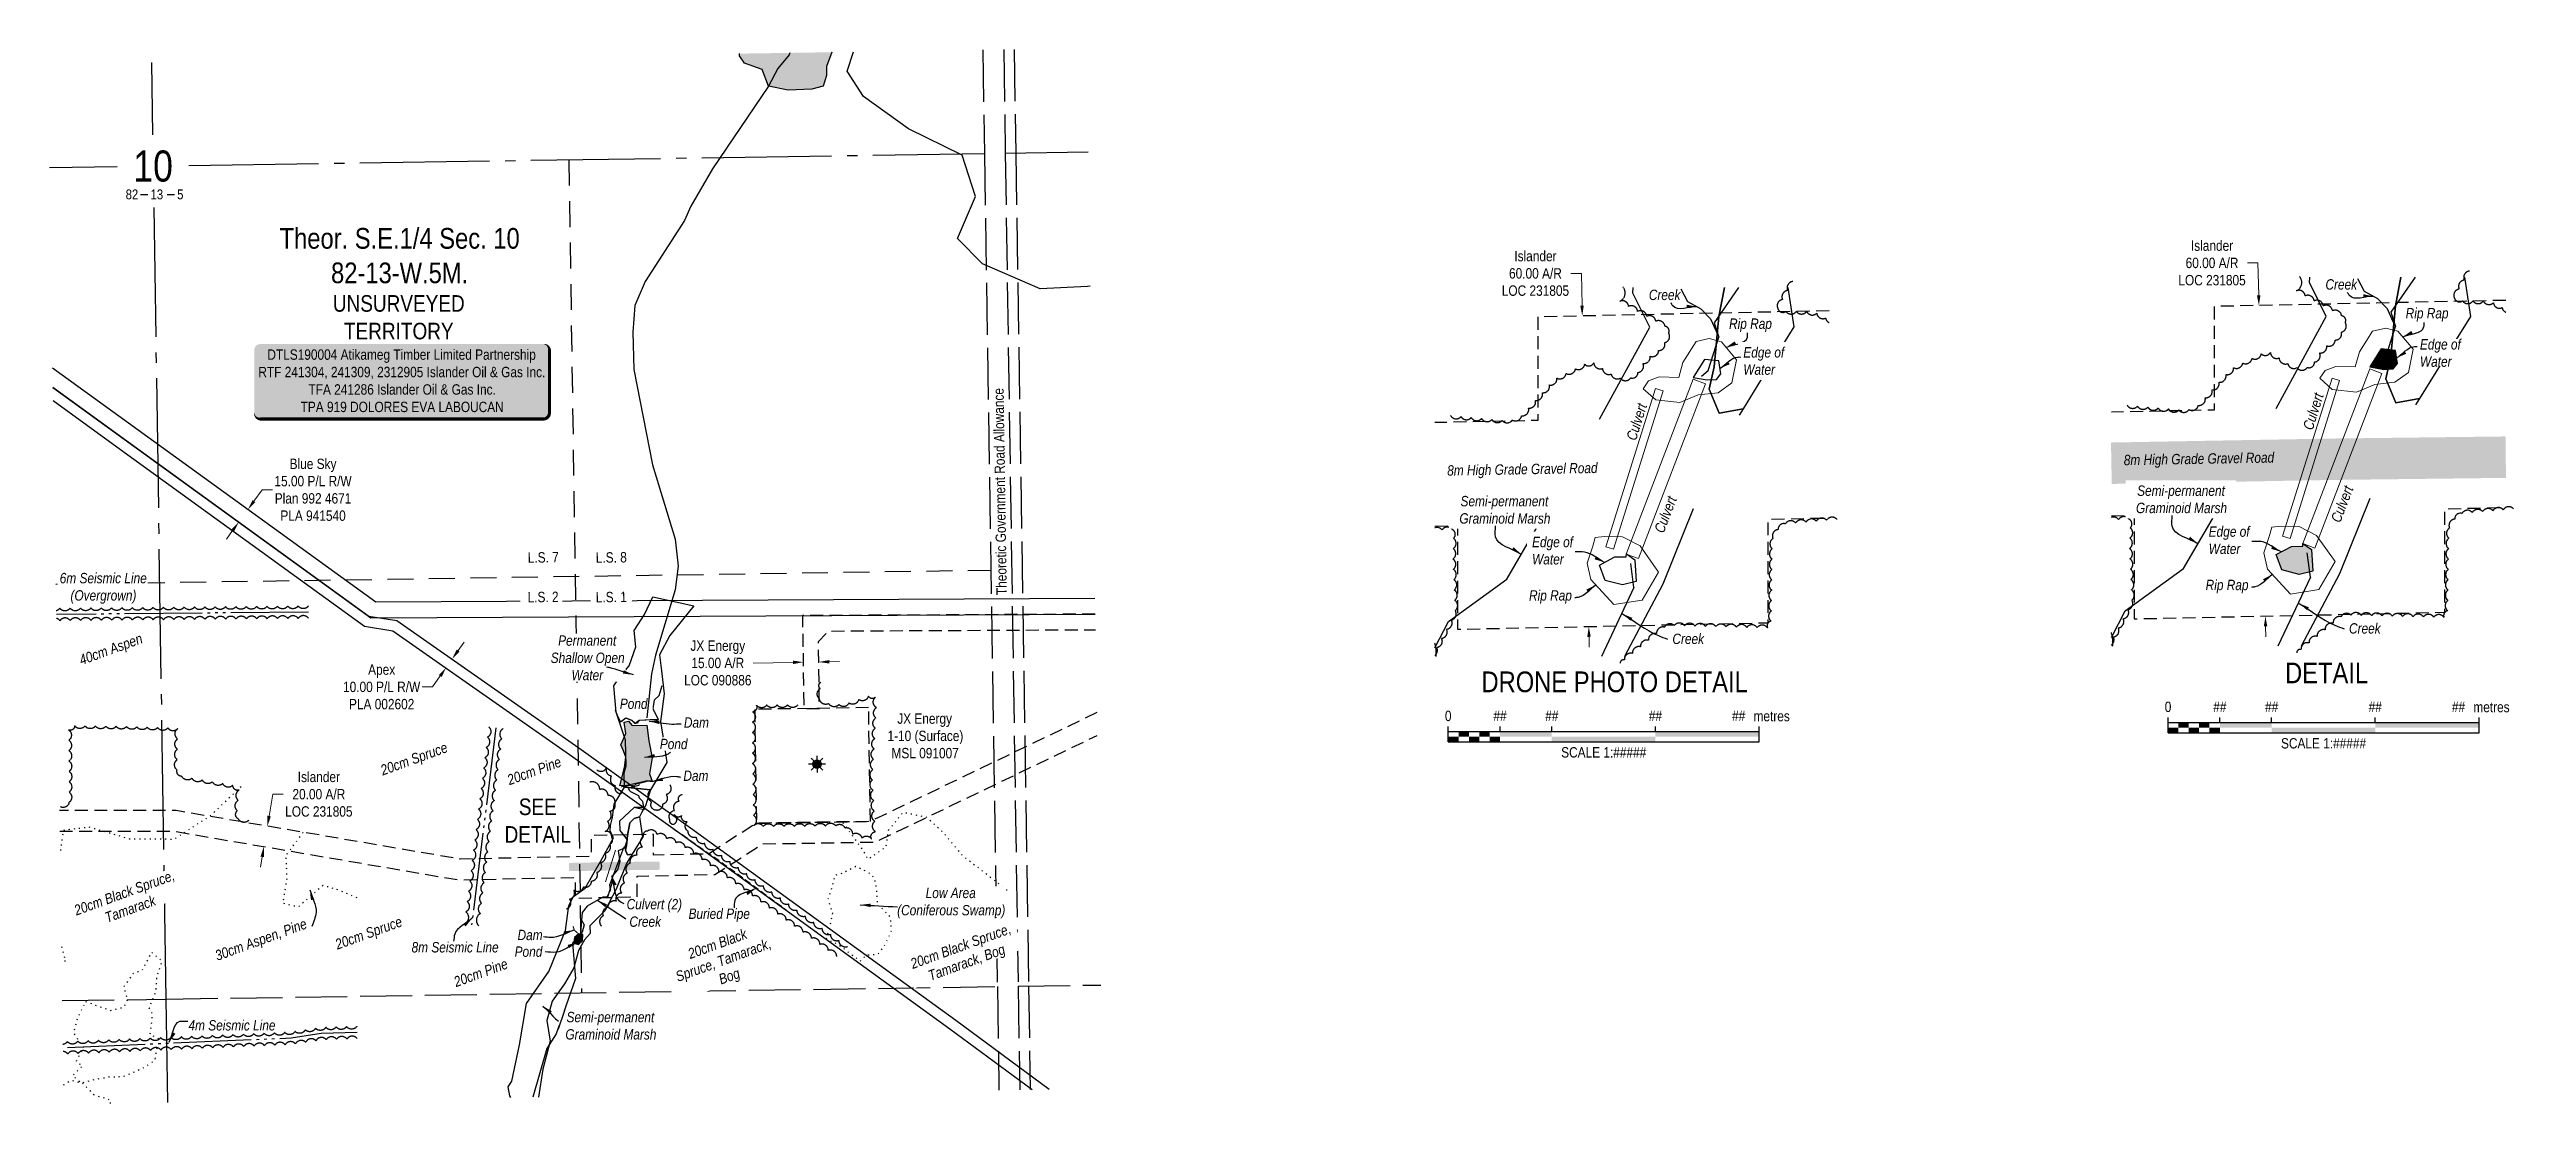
# Model space of a CAD drawing. Extents: x 564727 to 568675, y 6216178 to 6219010.
# Drawn here: x 565518 to 567908, y 6216178 to 6217196 of the extents above; entities that cross this region are included whole.
import ezdxf
from ezdxf.enums import TextEntityAlignment as Align

# ---------------------------------------------------------------- set-up
doc = ezdxf.new("R2010")
doc.units = 0
doc.header["$LTSCALE"] = 5
doc.header["$PDSIZE"] = 0.5
for name, pattern in [('0', [1, 1, 0]), ('foc-ACCESSROAD', [3.75, 2.5, -1.25]), ('foc-LSD', [8, 5, -3]), ('foc-QUARTERLINE', [33, 25, -3, 2, -3]), ('foc-SEISMIC', [20.5, 15, -1, 0.5, -1, 0.5, -1, 0.5, -1]), ('foc-TOPO', [1, 0.2, -0.8]), ('foc-UNSURVEYED', [12.5, 10, -2.5]), ('UG_PIPE', [1.875, 1.25, -0.625])]:
    doc.linetypes.add(name, pattern=pattern)
doc.layers.get('Defpoints').update_dxf_attribs({"color": 9})
for name, color, linetype in [('10', 1, 'Continuous'), ('9', 3, 'Continuous'), ('AS-PIPE-UG', 44, 'UG_PIPE'), ('AS-PIPE-UG-T', 44, 'Continuous'), ('AS-ROADS', 254, 'Continuous'), ('AS-SEISMIC', 224, 'foc-SEISMIC'), ('C-AR', 13, 'foc-ACCESSROAD'), ('C-SYMBOL', 7, 'Continuous'), ('DETAIL-T', 7, 'Continuous'), ('F-AR', 190, 'foc-ACCESSROAD'), ('F-RW', 190, 'Continuous'), ('F-WS', 190, 'foc-ACCESSROAD'), ('F-WS-S', 190, 'Continuous'), ('L-QSEC', 8, 'foc-QUARTERLINE'), ('L-ROAD-T', 7, 'Continuous'), ('L-SECLBL', 7, 'Continuous'), ('L-SECTION-LSD', 7, 'foc-LSD'), ('L-UNS-T', 3, 'Continuous'), ('L-USEC', 7, 'foc-UNSURVEYED'), ('T-BUSH', 110, '0'), ('T-BUSH-T', 110, 'Continuous'), ('T-CREEK', 160, 'Continuous'), ('T-LOW-AREA', 48, 'foc-TOPO'), ('T-LOW-AREA-T', 48, 'Continuous'), ('T-VEGETATION CHANGE', 104, 'foc-TOPO'), ('T-WATER', 160, 'Continuous'), ('T-WATER-H', 133, 'Continuous'), ('T-WATER-T', 170, 'Continuous'), ('WETLAND', 143, 'Continuous'), ('WETLAND-T', 146, 'Continuous')]:
    doc.layers.add(name, color=color, linetype=linetype)
for name, color, linetype, lineweight in [('AS-GENERAL', 48, 'Continuous', 18), ('C-AR-T', 13, 'Continuous', 9), ('F-AR-T', 190, 'Continuous', 9), ('F-RW-T', 190, 'Continuous', 9), ('F-WS-T', 190, 'Continuous', 9), ('T-TEXT', 48, 'Continuous', 18)]:
    doc.layers.add(name, color=color, linetype=linetype, lineweight=lineweight)
doc.styles.add('100L', font='ARIALN.TTF', dxfattribs={"height": 11})
doc.styles.add('175L', font='ARIALN.TTF', dxfattribs={"height": 20})
doc.styles.add('80', font='ARIALN.TTF', dxfattribs={"height": 10})
doc.styles.add('80CG', font='ARIALN.TTF', dxfattribs={"height": 10})
doc.styles.add('80L', font='ARIALN.TTF', dxfattribs={"height": 10})
doc.styles.add('80LS', font='ARIALNI.TTF', dxfattribs={"height": 10})
doc.styles.add('foc-LtypeFont', font='ARIALN.TTF', dxfattribs={"height": 7.35})
doc.styles.add('SIMPLEX', font='ARIALN.TTF')
doc.linetypes.add('foc-TOPO-flowdirection-NOLINE', pattern='A,0,[">",foc-LtypeFont,S=0.3,R=0,X=0,Y=-0.945],-20,[">",foc-LtypeFont,S=0.3,R=0,X=0,Y=-0.945],0', length=20)
doc.dimstyles.new('Compass 5 000', dxfattribs={"dimscale": 5, "dimtxt": 9, "dimasz": 2, "dimexe": 0.2, "dimexo": 0.0625, "dimgap": 0.5, "dimtad": 0, "dimtih": 1, "dimtoh": 1, "dimzin": 0, "dimdsep": 46, "dimtxsty": '80CG', "dimcen": 0.1, "dimse1": 1, "dimse2": 1, "dimclrd": 256, "dimclrt": 256, "dimaunit": 1, "dimadec": 4, "dimazin": 0, "dimtfac": 0.06, "dimtofl": 0, "dimtmove": 0, "dimatfit": 1, "dimfxl": 0.2, "dimtolj": 1, "dimtzin": 0, "dimlwd": -1, "dimarcsym": 0})

msp = doc.modelspace()

# ---------------------------------------------------------------- texts
at = {"layer": 'AS-SEISMIC', "char_height": 9.99544, "attachment_point": 1, "style": '80L'}
for s, insert in [('{\\fArial Narrow|b0|i1|c0|p34;8m Seismic Line}', (565867.065, 6216334.275)), ('{\\fArial Narrow|b0|i1|c0|p34;4m Seismic Line}', (565651.796, 6216258.946))]:
    msp.add_mtext_dynamic_manual_height_columns(s, width=85.81404, gutter_width=50, heights=[0], dxfattribs=dict(at, insert=insert))
at = {"layer": 'C-SYMBOL', "color": 3, "insert": (565855.556, 6217023.664), "char_height": 19.99097, "width": 230.79152, "attachment_point": 2, "style": '175L'}
msp.add_mtext('Theor. S.E.1/4 Sec. 10\\P82-13-W.5M.', dxfattribs=at)
at = {"layer": 'DETAIL-T', "color": 3, "attachment_point": 5, "style": '80CG'}
for s, insert, char_height, width in [('DRONE PHOTO DETAIL', (567027.831, 6216585.379), 19.99097, 256.35978), ('DETAIL', (567714.735, 6216594.111), 19.991, 79.50924)]:
    msp.add_mtext(s, dxfattribs=dict(at, insert=insert, char_height=char_height, width=width))
at = {"layer": 'F-WS-T', "insert": (566325.563, 6216555.021), "char_height": 9.99544, "attachment_point": 1, "style": '80L'}
msp.add_mtext_dynamic_manual_height_columns('\\pi10.10288;JX Energy\\P\\pi0.68017;1-10 (Surface)\\P\\pi4.54267;MSL 091007', width=72.62387, gutter_width=50, heights=[0], dxfattribs=at)
at = {"layer": 'L-ROAD-T', "style": '80L'}
msp.add_text('Theoretic Government Road Allowance', height=9.99549, rotation=90.887072, dxfattribs=at).set_placement((566434.845, 6216769.212), align=Align.MIDDLE_CENTER)
at = {"layer": 'L-UNS-T', "color": 3, "insert": (565854.712, 6216937.383), "char_height": 15.99278, "attachment_point": 5, "style": '80L'}
msp.add_mtext_dynamic_manual_height_columns('UNSURVEYED TERRITORY', width=126.35668, gutter_width=47.479, heights=[0], dxfattribs=at)
at = {"layer": 'T-TEXT', "char_height": 9.99544, "attachment_point": 1, "style": '80L'}
for s, width, insert in [('{\\fArial Narrow|b0|i1|c0|p34;Rip Rap}', 41.21353, (567138.216, 6216936.302)), ('{\\fArial Narrow|b0|i1|c0|p34;Rip Rap}', 41.21353, (567791.026, 6216946.391)), ('{\\fArial Narrow|b0|i1|c0|p34;Rip Rap}', 41.21353, (566945.222, 6216673.94)), ('{\\fArial Narrow|b0|i1|c0|p34;Rip Rap}', 41.21353, (567598.032, 6216684.029)), ('{\\fArial Narrow|b0|i1|c0|p34;Dam}', 0.58705, (566129.82, 6216551.261)), ('{\\fArial Narrow|b0|i1|c0|p34;Dam}', 0.58705, (566129.293, 6216499.886)), ('{\\fArial Narrow|b0|i1|c0|p34;Dam}', 0.58705, (565969.33, 6216346.138))]:
    msp.add_mtext_dynamic_manual_height_columns(s, width=width, gutter_width=50, heights=[0], dxfattribs=dict(at, insert=insert))
for s, width, insert, rotation in [('{\\fArial Narrow|b0|i1|c0|p34;Culvert}', 36.80899, (567691.641, 6216830.842), 72.579889), ('{\\fArial Narrow|b0|i1|c0|p34;Culvert}', 36.80899, (567038.832, 6216820.754), 72.579889), ('\\pt169.92248;{\\fArial Narrow|b0|i1|c0|p34;8m High Grade Gravel Road}', 145.7702, (566866.149, 6216794.529), 1.036272), ('{\\fArial Narrow|b0|i1|c0|p34;Culvert}', 36.80899, (567065.687, 6216731.947), 69.028752), ('{\\fArial Narrow|b0|i1|c0|p34;Culvert}', 36.80899, (567718.497, 6216742.036), 69.028752)]:
    msp.add_mtext_dynamic_manual_height_columns(s, width=width, gutter_width=50, heights=[0], dxfattribs=dict(at, insert=insert, rotation=rotation))
at = {"layer": 'T-TEXT', "insert": (567518.959, 6216804.618), "char_height": 9.99544, "attachment_point": 1, "rotation": 1.036272, "style": '80L', "bg_fill": 1, "box_fill_scale": 1, "bg_fill_color": 254, "bg_fill_transparency": 0}
msp.add_mtext_dynamic_manual_height_columns('\\pt169.92248;{\\fArial Narrow|b0|i1|c0|p34;8m High Grade Gravel Road}', width=145.7702, gutter_width=50, heights=[0], dxfattribs=at)
at = {"layer": 'T-WATER-T', "color": 255, "insert": (567060.814, 6216964.096), "char_height": 9.99544, "attachment_point": 1, "style": '80L'}
msp.add_mtext_dynamic_manual_height_columns('{\\fArial Narrow|b0|i1|c0|p34;Creek}', width=31.25962, gutter_width=50, heights=[0], dxfattribs=at)
at = {"layer": 'T-WATER-T', "char_height": 9.99544, "attachment_point": 1, "style": '80L'}
for s, width, insert in [('{\\fArial Narrow|b0|i1|c0|p34;Creek}', 31.25962, (567713.624, 6216974.185)), ('{\\fArial Narrow|b0|i1|c0|p34;Creek}', 31.25962, (567736.353, 6216642.114)), ('{\\fArial Narrow|b0|i1|c0|p34;Creek}', 31.25962, (567083.543, 6216632.025)), ('{\\fArial Narrow|b0|i1|c0|p34;Creek}', 31.25962, (566077.23, 6216359.008)), ('{\\fArial Narrow|b0|i1|c0|p34;Pond}', 27.41241, (565966.51, 6216330.06))]:
    msp.add_mtext_dynamic_manual_height_columns(s, width=width, gutter_width=50, heights=[0], dxfattribs=dict(at, insert=insert))

# ---------------------------------------------------------------- blocks, each defined once
blk = doc.blocks.new('L-SECLBL')
at = {"layer": '9', "color": 7}
for p, q in [((-5.1, -27.8), (-12.3, -27.8)), ((20.7, -27.8), (13.5, -27.8))]:
    blk.add_line(p, q, dxfattribs=at)
at = {"layer": '10', "color": 2, "style": 'SIMPLEX'}
blk.add_attdef('SEC', text='', height=30, dxfattribs=at).set_placement((0, 0), align=Align.MIDDLE)
at = {"layer": '10', "color": 5, "style": '80L'}
blk.add_attdef('TWP', text='', height=9.5, dxfattribs=at).set_placement((-14.4, -27.4), align=Align.MIDDLE_RIGHT)
blk.add_attdef('RGE', text='', height=9.5, dxfattribs=at).set_placement((3.6, -27.4), align=Align.MIDDLE_CENTER)
blk.add_attdef('MER', text='', height=9.5, dxfattribs=at).set_placement((23.2, -27.4), align=Align.MIDDLE_LEFT)
blk = doc.blocks.new('*D420')
at = {"layer": 'C-AR-T', "transparency": 16777216}
for p, q in [((565729.7, 6216456), (565733.3, 6216477)), ((565733.3, 6216477), (565743.3, 6216477)), ((565723, 6216416.6), (565721.3, 6216406.7))]:
    blk.add_line(p, q, dxfattribs=at)
for points in [[(565728, 6216456.3), (565731.3, 6216455.7), (565728, 6216446.2)], [(565721.3, 6216416.9), (565724.6, 6216416.3), (565724.6, 6216426.5)]]:
    blk.add_solid(points, dxfattribs=at)
at = {"layer": 'C-AR-T', "transparency": 16777216, "insert": (565777.6, 6216477), "char_height": 10, "attachment_point": 5, "style": '80CG'}
blk.add_mtext('\\A1;Islander\\P20.00 A/R\\PLOC 231805', dxfattribs=at)
blk = doc.blocks.new('*D421')
at = {"layer": 'F-AR-T', "transparency": 16777216}
for p, q in [((566235.1, 6216604.3), (566196.8, 6216603.7)), ((566270, 6216604.9), (566280, 6216605))]:
    blk.add_line(p, q, dxfattribs=at)
for points in [[(566235, 6216606), (566235.1, 6216602.7), (566245.1, 6216604.5)], [(566270, 6216606.5), (566270.1, 6216603.2), (566260, 6216604.7)]]:
    blk.add_solid(points, dxfattribs=at)
at = {"layer": 'F-AR-T', "transparency": 16777216, "insert": (566162.5, 6216603.7), "char_height": 10, "attachment_point": 5, "style": '80CG'}
blk.add_mtext('\\A1;JX Energy\\P15.00 A/R^JLOC 090886', dxfattribs=at)
blk = doc.blocks.new('*D422')
at = {"layer": 'F-RW-T', "transparency": 16777216}
for p, q in [((565714.9, 6216759.9), (565722.9, 6216770.9)), ((565722.9, 6216770.9), (565732.9, 6216770.9)), ((565694.4, 6216731.5), (565688.5, 6216723.4))]:
    blk.add_line(p, q, dxfattribs=at)
for points in [[(565693, 6216732.5), (565695.7, 6216730.6), (565700.3, 6216739.6)], [(565713.6, 6216760.9), (565716.3, 6216758.9), (565709.1, 6216751.8)]]:
    blk.add_solid(points, dxfattribs=at)
at = {"layer": 'F-RW-T', "transparency": 16777216, "insert": (565772, 6216770.9), "char_height": 10, "attachment_point": 5, "style": '80CG'}
blk.add_mtext('\\A1;Blue Sky\\P15.00 P/L R/W\\PPlan 992 4671^JPLA 941540 ', dxfattribs=at)
blk = doc.blocks.new('*D423')
at = {"layer": 'F-RW-T', "transparency": 16777216}
for p, q in [((565911.9, 6216615.7), (565917.7, 6216623.9)), ((565887.3, 6216580.6), (565877.3, 6216580.6)), ((565894.7, 6216591.2), (565887.3, 6216580.6))]:
    blk.add_line(p, q, dxfattribs=at)
for points in [[(565893.4, 6216592.1), (565896.1, 6216590.2), (565900.5, 6216599.4)], [(565910.6, 6216616.7), (565913.3, 6216614.8), (565906.2, 6216607.6)]]:
    blk.add_solid(points, dxfattribs=at)
at = {"layer": 'F-RW-T', "transparency": 16777216, "insert": (565838.2, 6216580.6), "char_height": 10, "attachment_point": 5, "style": '80CG'}
blk.add_mtext('\\A1;Apex\\P10.00 P/L R/W^JPLA 002602', dxfattribs=at)
blk = doc.blocks.new('GAS')
h = blk.add_hatch(color=255)
h.dxf.hatch_style = 1
edge = h.paths.add_edge_path()
edge.add_arc((0, 0), 0.9, 0, 360)
for p, q in [((-0.81, 0), (-1.62, 0)), ((-0.57, 0.57), (-1.14, 1.14)), ((0, 0.81), (0, 1.62)), ((0.57, 0.57), (1.14, 1.14)), ((1.62, 0), (0.81, 0)), ((-0.57, -0.57), (-1.14, -1.14)), ((0, -0.81), (0, -1.62)), ((1.14, -1.14), (0.57, -0.57))]:
    blk.add_line(p, q)
blk.add_circle((0, 0), 0.8)
blk = doc.blocks.new('*U425')
h = blk.add_hatch(color=255)
edge = h.paths.add_edge_path()
edge.add_line((-136.5, -37), (136.5, -37))
edge.add_arc((136.5, -31), 6, 270, 360)
edge.add_line((142.5, -31), (142.5, 29.5))
edge.add_arc((136.5, 29.5), 6, 0, 90)
edge.add_line((136.5, 35.5), (-136.5, 35.5))
edge.add_arc((-136.5, 29.5), 6, 90, 180)
edge.add_line((-142.5, 29.5), (-142.5, -31))
edge.add_arc((-136.5, -31), 6, 180, 270)
at = {"color": 44, "flags": 128}
blk.add_lwpolyline([(-136.5, -37, 3, 3, 0), (136.5, -37, 3, 3, 0.414214), (142.5, -31, 3, 3, 0), (142.5, 29.5, 3, 0, 0.414214), (136.5, 35.5, 0, 0, 0), (-136.5, 35.5, 0, 0, 0.414214), (-142.5, 29.5, 0, 0, 0), (-142.5, -31, 0, 3, 0.414214)], format="xyseb", close=True, dxfattribs=at)
at = {"color": 44, "style": '80'}
blk.add_attdef('ENTER_TEXT_001', (-36, -5), '', height=10, dxfattribs=at)
blk = doc.blocks.new('*D455')
at = {"layer": 'C-AR-T', "color": 255, "transparency": 16777216}
for p, q in [((566995.7, 6216979.8), (566985.7, 6216979.8)), ((566996.4, 6216948.7), (566995.7, 6216979.8)), ((567003.1, 6216628.9), (567003.3, 6216618.9))]:
    blk.add_line(p, q, dxfattribs=at)
for points in [[(566998, 6216948.8), (566994.7, 6216948.7), (566996.6, 6216938.7)], [(567004.7, 6216629), (567001.4, 6216628.9), (567002.9, 6216638.9)]]:
    blk.add_solid(points, dxfattribs=at)
at = {"layer": 'Defpoints', "color": 0, "transparency": 16777216}
for p in [(566994.4, 6216938.7), (566996.6, 6216938.7), (567000.7, 6216638.9)]:
    blk.add_point(p, dxfattribs=at)
at = {"layer": 'C-AR-T', "color": 255, "transparency": 16777216, "insert": (566951.4, 6216979.8), "char_height": 10, "attachment_point": 5, "style": '80CG'}
blk.add_mtext('\\A1;Islander\\P60.00 A/R\\PLOC 231805', dxfattribs=at)
blk = doc.blocks.new('*U315')
at = {"color": 0}
for p, q in [((-150, 0), (-150, 15)), ((-150, 10), (150.2, 10)), ((-150, 0), (150.2, 0)), ((-100, 10), (-100, 15)), ((-50, 10), (-50, 15)), ((50, 10), (50, 15)), ((150.2, 0), (150.2, 15))]:
    blk.add_line(p, q, dxfattribs=at)
for points in [[(-150, 5), (-140, 5), (-150, 0), (-140, 0)], [(-140, 10), (-130, 10), (-140, 5), (-130, 5)], [(-130, 5), (-120, 5), (-130, 0), (-120, 0)], [(-120, 10), (-110, 10), (-120, 5), (-110, 5)], [(-110, 5), (-100, 5), (-110, 0), (-100, 0)], [(-100, 10), (-50, 10), (-100, 5), (-50, 5)], [(-50, 5), (50, 5), (-50, 0), (50, 0)], [(50, 10), (150.2, 10), (50, 5), (150.2, 5)]]:
    blk.add_solid(points, dxfattribs=at)
at = {"color": 0, "style": '80'}
blk.add_text('metres', height=10, dxfattribs=at).set_placement((162.2, 20), align=Align.CENTER)
at = {"color": 0, "char_height": 10, "style": '80'}
for s, insert, attachment_point in [('0', (-150, 30.2), 2), ('##', (-100, 30.2), 2), ('##', (-50, 30.2), 2), ('##', (50, 30.2), 2), ('##', (136.7, 30.2), 3), ('SCALE 1:#####', (0.1, -5), 2)]:
    blk.add_mtext(s, dxfattribs=dict(at, insert=insert, attachment_point=attachment_point))
blk = doc.blocks.new('*D456')
at = {"layer": 'C-AR-T', "transparency": 16777216}
for p, q in [((567648.5, 6216989.9), (567638.5, 6216989.9)), ((567649.2, 6216958.8), (567648.5, 6216989.9)), ((567655.9, 6216639), (567656.1, 6216629))]:
    blk.add_line(p, q, dxfattribs=at)
for points in [[(567650.9, 6216958.8), (567647.5, 6216958.8), (567649.4, 6216948.8)], [(567657.5, 6216639.1), (567654.2, 6216639), (567655.7, 6216649)]]:
    blk.add_solid(points, dxfattribs=at)
at = {"layer": 'Defpoints', "color": 0, "transparency": 16777216}
for p in [(567647.2, 6216948.8), (567649.4, 6216948.8), (567653.5, 6216649)]:
    blk.add_point(p, dxfattribs=at)
at = {"layer": 'C-AR-T', "transparency": 16777216, "insert": (567604.2, 6216989.9), "char_height": 10, "attachment_point": 5, "style": '80CG'}
blk.add_mtext('\\A1;Islander\\P60.00 A/R\\PLOC 231805', dxfattribs=at)

# ---------------------------------------------------------------- dimensions: what is measured, and where the dimension line sits
at = {"layer": 'C-AR-T'}
dim = msp.add_linear_dim(base=(565728.004, 6216446.164), p1=(565694.795, 6216431.558), p2=(565698.162, 6216451.263), angle=80.303067, text='Islander\\P20.00 A/R\\PLOC 231805', dimstyle='Compass 5 000', dxfattribs=at)
dim.commit()
dim.dimension.update_dxf_attribs({"geometry": '*D420', "text_midpoint": (565777.604, 6216476.973), "dimtype": 161})
at = {"layer": 'F-AR-T'}
dim = msp.add_linear_dim(base=(566245.05, 6216604.485), p1=(566259.848, 6216617.084), p2=(566244.857, 6216616.849), angle=180.8958, text='JX Energy\\P15.00 A/R^JLOC 090886', dimstyle='Compass 5 000', dxfattribs=at)
dim.commit()
dim.dimension.update_dxf_attribs({"geometry": '*D421', "text_midpoint": (566162.501, 6216603.731), "dimtype": 161})
at = {"layer": 'F-RW-T'}
for base, p1, p2, angle, text, picture, middle in [((565709.056, 6216751.777), (565707.47, 6216734.411), (565716.267, 6216746.553), 54.075241, 'Blue Sky\\P15.00 P/L R/W\\PPlan 992 4671^JPLA 941540 ', '*D422', (565771.973, 6216770.867)), ((565900.461, 6216599.377), (565943.317, 6216581.505), (565937.574, 6216573.324), 234.932445, 'Apex\\P10.00 P/L R/W^JPLA 002602', '*D423', (565838.171, 6216580.567))]:
    dim = msp.add_linear_dim(base=base, p1=p1, p2=p2, angle=angle, text=text, dimstyle='Compass 5 000', dxfattribs=at)
    dim.commit()
    dim.dimension.update_dxf_attribs({"geometry": picture, "text_midpoint": middle, "dimtype": 161})

# ---------------------------------------------------------------- hatches: boundary and pattern name
at = {"layer": 'T-WATER-H'}
h = msp.add_hatch(color=256, dxfattribs=at)
h.dxf.hatch_style = 1
h.paths.add_polyline_path([(566272.542, 6217193.317), (566183.334, 6217191.973), (566183.334, 6217189.707), (566188.329, 6217182.714), (566205.313, 6217176.72), (566211.307, 6217160.735), (566230.289, 6217156.74), (566253.267, 6217157.739), (566264.257, 6217160.737), (566267.254, 6217170.727), (566267.254, 6217179.718)])
h = msp.add_hatch(color=256, dxfattribs=at)
h.dxf.hatch_style = 1
h.paths.add_polyline_path([(567769.813, 6216887.017), (567779.008, 6216887.632), (567783.153, 6216892.842), (567781.053, 6216905.497), (567767.378, 6216906.892), (567756.533, 6216889.472)])
h = msp.add_hatch(color=256, dxfattribs=at)
h.dxf.hatch_style = 1
h.paths.add_polyline_path([(567700.133, 6216713.277), (567701.318, 6216692.362), (567688.313, 6216689.297), (567671.548, 6216693.502), (567666.063, 6216708.292), (567680.818, 6216716.182), (567691.783, 6216716.422), (567691.923, 6216719.172)])
h = msp.add_hatch(color=256, dxfattribs=at)
h.dxf.hatch_style = 1
h.paths.add_polyline_path([(566099.074, 6216489.538), (566094.523, 6216490.007), (566089.377, 6216488.705), (566074.711, 6216485.45), (566068.051, 6216485.28), (566072.546, 6216502.743), (566073.876, 6216512.79), (566071.487, 6216519.071), (566068.881, 6216524.596), (566073.884, 6216535.688), (566072.29, 6216546.474), (566076.412, 6216547.668), (566079.817, 6216543.389), (566094.159, 6216543.844), (566096.097, 6216528.461), (566099.094, 6216512.002), (566096.487, 6216496.778)])
h = msp.add_hatch(color=256, dxfattribs=at)
h.dxf.hatch_style = 1
h.paths.add_polyline_path([(566028.428, 6216342.184), (566024.256, 6216338.584), (566023.63, 6216334.17), (566024.948, 6216332.806), (566028.058, 6216332.016), (566031.817, 6216335.638), (566032.242, 6216341.612)])

# ---------------------------------------------------------------- linework, layer by layer
at = {"layer": 'AS-GENERAL', "flags": 128}
for points in [[(567127.723, 6216864.683), (567141.013, 6216874.018), (567145.443, 6216896.448), (567130.778, 6216913.873), (567126.338, 6216914.933), (567119.168, 6216916.983), (567106.318, 6216914.023), (567093.638, 6216893.913), (567089.603, 6216879.423), (567070.778, 6216879.868), (567060.448, 6216875.963), (567055.383, 6216868.528), (567067.408, 6216857.748), (567090.858, 6216855.193), (567108.358, 6216862.443), (567127.723, 6216864.683)], [(567780.533, 6216874.772), (567793.823, 6216884.107), (567798.253, 6216906.537), (567783.588, 6216923.962), (567779.148, 6216925.022), (567771.978, 6216927.072), (567759.128, 6216924.112), (567746.448, 6216904.002), (567742.413, 6216889.512), (567723.588, 6216889.957), (567713.258, 6216886.052), (567708.193, 6216878.617), (567720.218, 6216867.837), (567743.668, 6216865.282), (567761.168, 6216872.532), (567780.533, 6216874.772)], [(567691.824, 6216718.993), (567756.479, 6216887.678)], [(567703.491, 6216714.521), (567768.146, 6216883.206)], [(567756.479, 6216887.678), (567768.146, 6216883.206)], [(567019.471, 6216715.918), (567067.346, 6216868.728)], [(567026.625, 6216713.677), (567074.5, 6216866.487)], [(567039.015, 6216708.904), (567103.67, 6216877.589)], [(567050.681, 6216704.432), (567115.336, 6216873.117)], [(567067.346, 6216868.728), (567074.5, 6216866.487)], [(567103.67, 6216877.589), (567115.336, 6216873.117)], [(567672.281, 6216726.007), (567720.156, 6216878.817)], [(567679.434, 6216723.766), (567727.309, 6216876.576)], [(567720.156, 6216878.817), (567727.309, 6216876.576)], [(567019.471, 6216715.918), (567026.625, 6216713.677)], [(567672.281, 6216726.007), (567679.434, 6216723.766)], [(567691.824, 6216718.993), (567703.491, 6216714.521)], [(567039.015, 6216708.904), (567050.681, 6216704.432)], [(566054.287, 6216392.425), (566063.862, 6216422.987)], [(566058.55, 6216391.054), (566071.63, 6216424.556)]]:
    msp.add_lwpolyline(points, dxfattribs=at)
for points in [[(567004.823, 6216684.188), (567027.013, 6216660.083), (567054.268, 6216664.443), (567070.248, 6216691.518), (567052.318, 6216716.788), (567035.363, 6216725.363), (567018.178, 6216725.823), (567009.093, 6216724.823), (567006.888, 6216716.623), (567001.368, 6216700.063)], [(567657.633, 6216694.277), (567679.823, 6216670.172), (567707.078, 6216674.532), (567723.058, 6216701.607), (567705.128, 6216726.877), (567688.173, 6216735.452), (567670.988, 6216735.912), (567661.903, 6216734.912), (567659.698, 6216726.712), (567654.178, 6216710.152)]]:
    msp.add_lwpolyline(points, close=True, dxfattribs=at)
at = {"layer": 'AS-GENERAL', "const_width": 1, "flags": 128}
for points in [[(566068.728, 6216546.786), (566070.34, 6216547.599), (566072.533, 6216549.907), (566073.932, 6216550.488), (566079.606, 6216548.146), (566082.483, 6216545.208), (566085.23, 6216545.832), (566086.791, 6216548.341), (566097.291, 6216548.931), (566103.793, 6216548.487), (566105.603, 6216549.278)], [(566099.441, 6216489.24), (566095.044, 6216489.724), (566089.486, 6216488.188), (566084.131, 6216486.999), (566082.078, 6216485.698), (566076.12, 6216485.219), (566069.193, 6216484.187)], [(566027.498, 6216342.659), (566024.145, 6216345.753), (566022.806, 6216349.604)]]:
    msp.add_lwpolyline(points, dxfattribs=at)
at = {"layer": 'AS-PIPE-UG', "flags": 128}
msp.add_lwpolyline([(566120.205, 6216443.353), (566130.298, 6216436.641), (566150.17, 6216422.278), (566168.44, 6216409.654), (566189.214, 6216394.496), (566211.264, 6216378.05), (566228.415, 6216365.325)], dxfattribs=at)
at = {"layer": 'AS-ROADS', "flags": 128}
for points, const_width in [([(567507.074, 6216796.56), (567717.498, 6216800.367), (567887.572, 6216802.423)], 39.982), ([(566019.051, 6216406.733), (566062.615, 6216407.521), (566106.454, 6216408.051)], 7.996)]:
    msp.add_lwpolyline(points, dxfattribs=dict(at, const_width=const_width))
at = {"layer": 'AS-SEISMIC', "flags": 128}
for points in [[(565767.596, 6216652.868), (565524.359, 6216650.526)], [(565948.493, 6216541.198), (565925.019, 6216350.845)], [(565814.503, 6216247.038), (565779.831, 6216245.962), (565750.833, 6216241.4), (565530.759, 6216232.059)]]:
    msp.add_lwpolyline(points, dxfattribs=at)
at = {"layer": 'C-AR', "flags": 128}
for points in [[(567887.572, 6216953.793), (567606.371, 6216947.914), (567606.371, 6216847.938), (567507.074, 6216845.862)], [(567507.074, 6216745.886), (567528.958, 6216746.343), (567528.958, 6216646.367), (567828.821, 6216652.636), (567828.821, 6216752.613), (567887.572, 6216753.841)], [(566528.102, 6216555.76), (566309.779, 6216450.744), (566199.83, 6216449.013), (566153.708, 6216419.404), (566100.362, 6216418.289), (566100.362, 6216438.284), (566040.39, 6216437.031), (566040.39, 6216417.035), (565913.939, 6216414.391), (565639.785, 6216461.238), (565527.254, 6216461.238)], [(565527.56, 6216441.247), (565638.089, 6216441.247), (565912.451, 6216394.365), (566024.907, 6216396.716), (566024.907, 6216376.721), (566084.88, 6216377.975), (566084.88, 6216397.97), (566159.763, 6216399.536), (566205.838, 6216429.114), (566314.486, 6216430.825), (566528.442, 6216533.741)]]:
    msp.add_lwpolyline(points, dxfattribs=at)
at = {"layer": 'C-AR', "color": 255, "flags": 128}
for points in [[(567234.762, 6216943.705), (566953.561, 6216937.825), (566953.561, 6216837.849), (566854.265, 6216835.773)], [(566854.265, 6216735.797), (566876.148, 6216736.254), (566876.148, 6216636.278), (567176.011, 6216642.547), (567176.011, 6216742.524), (567234.762, 6216743.752)]]:
    msp.add_lwpolyline(points, dxfattribs=at)
at = {"layer": 'F-AR', "flags": 128}
msp.add_lwpolyline([(566526.629, 6216650.851), (566244.168, 6216649.433), (566245.581, 6216559.697), (566260.573, 6216559.933), (566259.555, 6216624.522), (566269.393, 6216634.566), (566526.861, 6216635.859)], dxfattribs=at)
at = {"layer": 'F-WS'}
msp.add_lwpolyline([(566199.83, 6216449.013), (566309.766, 6216450.744), (566308.035, 6216560.68), (566198.099, 6216558.949)], close=True, dxfattribs=at)
at = {"layer": 'L-QSEC'}
for p, q in [((565616.175, 6217183.432), (565617.245, 6217113.472)), ((566439.882, 6217095.871), (566519.72, 6217097.072)), ((565517.76, 6217081.983), (565583.006, 6217082.966)), ((565652.25, 6217084.009), (566419.777, 6217095.568)), ((565618.315, 6217043.512), (565630.004, 6216279.234)), ((565630.004, 6216279.234), (565631.532, 6216179.292))]:
    msp.add_line(p, q, dxfattribs=at)
at = {"layer": 'L-SECTION-LSD'}
for p, q in [((566018.739, 6217089.528), (566031.116, 6216285.273)), ((565523.91, 6216679.856), (566426.003, 6216693.44))]:
    msp.add_line(p, q, dxfattribs=at)
at = {"layer": 'L-USEC'}
for p, q in [((566418.229, 6217195.512), (566419.777, 6217095.568)), ((566438.334, 6217195.815), (566439.882, 6217095.88)), ((566448.392, 6217195.966), (566449.939, 6217096.035)), ((566419.777, 6217095.568), (566432.229, 6216291.312)), ((566439.882, 6217095.88), (566452.335, 6216291.623)), ((566449.939, 6217096.035), (566462.392, 6216291.779)), ((565630.004, 6216279.234), (566432.229, 6216291.312)), ((566432.229, 6216291.312), (566433.777, 6216191.369)), ((566452.335, 6216291.614), (566532.173, 6216292.816)), ((566452.335, 6216291.623), (566453.882, 6216191.672)), ((566462.392, 6216291.779), (566463.94, 6216191.823)), ((565530.061, 6216277.729), (565630.004, 6216279.234))]:
    msp.add_line(p, q, dxfattribs=at)
at = {"layer": 'T-BUSH', "flags": 128}
for points in [[(567522.364, 6216852.594, 0.52056705), (567532.317, 6216851.677, 0.52056705), (567542.271, 6216850.761, 0.52056705), (567552.224, 6216849.845, 0.52056705), (567562.178, 6216848.929, 0.52056705), (567572.131, 6216848.013, 0.52056705), (567581.914, 6216848.368, 0.52056705), (567590.909, 6216852.409, 0.52056705), (567597.581, 6216859.852, 0.52056705), (567604.253, 6216867.295, 0.52056705), (567610.924, 6216874.738, 0.52056705), (567617.596, 6216882.181, 0.52056705), (567624.885, 6216888.815, 0.52056705), (567633.826, 6216893.283, 0.52056705), (567642.767, 6216897.751, 0.52056705), (567651.708, 6216902.219, 0.52056705), (567660.483, 6216903.548, 0.52056705), (567668.9, 6216898.158, 0.52056705), (567677.318, 6216892.768, 0.52056705), (567686.137, 6216888.81, 0.52056705), (567696.13, 6216889.037, 0.52056705), (567703.081, 6216894.272, 0.52056705), (567707.891, 6216903.035, 0.52056705), (567714.776, 6216909.906, 0.52056705), (567723.055, 6216915.507, 0.52056705), (567728.944, 6216923.053, 0.52056705), (567732.753, 6216932.295, 0.52056705), (567729.111, 6216938.901, 0.52056705), (567720.339, 6216943.693, 0.52056705), (567711.567, 6216948.484, 0.52056705), (567702.795, 6216953.276, 0.52056705), (567694.023, 6216958.068, 0.52056705), (567685.486, 6216962.967, 0.52056705), (567688.455, 6216976.955, 0.52056705)], [(567852.54, 6216982.058, 0.52056705), (567847.579, 6216973.381, 0.52056705), (567842.618, 6216964.703, 0.52056705), (567838.111, 6216955.957, 0.52056705), (567845.935, 6216953.249, 0.52056705), (567855.931, 6216953.249, 0.52056705), (567865.926, 6216953.249, 0.52056705), (567875.667, 6216951.427, 0.52056705), (567884.156, 6216946.776, 0.24977278), (567887.572, 6216942.352, 0.24977278)], [(566869.554, 6216842.505, 0.52056705), (566879.508, 6216841.588, 0.52056705), (566889.461, 6216840.672, 0.52056705), (566899.415, 6216839.756, 0.52056705), (566909.368, 6216838.84, 0.52056705), (566919.321, 6216837.924, 0.52056705), (566929.104, 6216838.279, 0.52056705), (566938.1, 6216842.32, 0.52056705), (566944.771, 6216849.763, 0.52056705), (566951.443, 6216857.206, 0.52056705), (566958.115, 6216864.649, 0.52056705), (566964.786, 6216872.092, 0.52056705), (566972.075, 6216878.726, 0.52056705), (566981.016, 6216883.194, 0.52056705), (566989.958, 6216887.662, 0.52056705), (566998.899, 6216892.13, 0.52056705), (567007.673, 6216893.459, 0.52056705), (567016.091, 6216888.069, 0.52056705), (567024.508, 6216882.679, 0.52056705), (567033.328, 6216878.722, 0.52056705), (567043.321, 6216878.948, 0.52056705), (567050.272, 6216884.184, 0.52056705), (567055.081, 6216892.946, 0.52056705), (567061.966, 6216899.817, 0.52056705), (567070.245, 6216905.418, 0.52056705), (567076.135, 6216912.964, 0.52056705), (567079.943, 6216922.206, 0.52056705), (567076.302, 6216928.812, 0.52056705), (567067.53, 6216933.604, 0.52056705), (567058.757, 6216938.395, 0.52056705), (567049.985, 6216943.187, 0.52056705), (567041.213, 6216947.979, 0.52056705), (567032.676, 6216952.878, 0.52056705), (567035.645, 6216966.866, 0.52056705)], [(567199.731, 6216971.969, 0.52056705), (567194.769, 6216963.292, 0.52056705), (567189.808, 6216954.614, 0.52056705), (567185.302, 6216945.868, 0.52056705), (567193.125, 6216943.161, 0.52056705), (567203.121, 6216943.161, 0.52056705), (567213.116, 6216943.161, 0.52056705), (567222.857, 6216941.339, 0.52056705), (567231.347, 6216936.687, 0.24977278), (567234.762, 6216932.263, 0.24977278)], [(567242.322, 6216742.359, 0.52056705), (567232.364, 6216741.494, 0.52056705), (567222.406, 6216740.628, 0.52056705), (567212.448, 6216739.763, 0.52056705), (567202.49, 6216738.898, 0.52056705), (567192.532, 6216738.032, 0.52056705), (567185.538, 6216732.533, 0.52056705), (567180.576, 6216723.856, 0.52056705), (567179.88, 6216714.012, 0.52056705), (567179.735, 6216704.017, 0.52056705), (567179.59, 6216694.023, 0.52056705), (567179.445, 6216684.029, 0.52056705), (567179.3, 6216674.034, 0.52056705), (567179.155, 6216664.04, 0.52056705), (567179.011, 6216654.045, 0.52056705), (567178.866, 6216644.051, 0.52056705), (567175.28, 6216637.633, 0.52056705), (567165.288, 6216637.877, 0.52056705), (567155.295, 6216638.12, 0.52056705), (567145.303, 6216638.364, 0.52056705), (567135.31, 6216638.607, 0.52056705), (567125.318, 6216638.851, 0.52056705), (567115.325, 6216639.095, 0.52056705), (567105.333, 6216639.338, 0.52056705), (567095.34, 6216639.582, 0.52056705), (567085.348, 6216639.825, 0.52056705), (567075.969, 6216638.276, 0.52056705), (567068.222, 6216631.959, 0.52056705), (567060.475, 6216625.643, 0.52056705), (567052.728, 6216619.327, 0.52056705), (567044.981, 6216613.011, 0.52056705), (567037.234, 6216606.695, 0.52056705), (567033.177, 6216603.387, 0.52056705)], [(567507.074, 6216621.076, 0.37252429), (567509.008, 6216628.821, 0.52056705), (567513.725, 6216637.634, 0.52056705), (567518.441, 6216646.447, 0.52056705), (567523.158, 6216655.259, 0.52056705), (567526.796, 6216664.317, 0.52056705), (567526.352, 6216674.303, 0.52056705), (567525.908, 6216684.288, 0.52056705), (567525.464, 6216694.274, 0.52056705), (567525.02, 6216704.26, 0.52056705), (567524.576, 6216714.245, 0.52056705), (567524.852, 6216724.232, 0.52056705), (567525.252, 6216734.22, 0.52056705), (567524.059, 6216742.613, 0.52056705), (567514.072, 6216742.203, 0.33101591), (567507.074, 6216744.212)], [(567895.131, 6216752.448, 0.52056705), (567885.173, 6216751.583, 0.52056705), (567875.215, 6216750.717, 0.52056705), (567865.257, 6216749.852, 0.52056705), (567855.299, 6216748.986, 0.52056705), (567845.341, 6216748.121, 0.52056705), (567838.347, 6216742.622, 0.52056705), (567833.386, 6216733.944, 0.52056705), (567832.69, 6216724.101, 0.52056705), (567832.545, 6216714.106, 0.52056705), (567832.4, 6216704.112, 0.52056705), (567832.255, 6216694.118, 0.52056705), (567832.11, 6216684.123, 0.52056705), (567831.965, 6216674.129, 0.52056705), (567831.82, 6216664.134, 0.52056705), (567831.675, 6216654.14, 0.52056705), (567828.09, 6216647.722, 0.52056705), (567818.097, 6216647.966, 0.52056705), (567808.105, 6216648.209, 0.52056705), (567798.112, 6216648.453, 0.52056705), (567788.12, 6216648.696, 0.52056705), (567778.127, 6216648.94, 0.52056705), (567768.135, 6216649.184, 0.52056705), (567758.142, 6216649.427, 0.52056705), (567748.15, 6216649.671, 0.52056705), (567738.157, 6216649.914, 0.52056705), (567728.779, 6216648.365, 0.52056705), (567721.032, 6216642.048, 0.52056705), (567713.285, 6216635.732, 0.52056705), (567705.538, 6216629.416, 0.52056705), (567697.791, 6216623.1, 0.52056705), (567690.044, 6216616.784, 0.52056705), (567685.987, 6216613.475, 0.52056705)], [(566854.265, 6216610.987, 0.37252429), (566856.198, 6216618.732, 0.52056705), (566860.915, 6216627.545, 0.52056705), (566865.631, 6216636.358, 0.52056705), (566870.348, 6216645.17, 0.52056705), (566873.987, 6216654.228, 0.52056705), (566873.543, 6216664.214, 0.52056705), (566873.099, 6216674.199, 0.52056705), (566872.655, 6216684.185, 0.52056705), (566872.21, 6216694.171, 0.52056705), (566871.766, 6216704.156, 0.52056705), (566872.043, 6216714.143, 0.52056705), (566872.443, 6216724.131, 0.52056705), (566871.25, 6216732.524, 0.52056705), (566861.262, 6216732.114, 0.33101591), (566854.265, 6216734.123)], [(565767.538, 6216658.865, -0.52056705), (565757.543, 6216658.769, -0.52056705), (565747.548, 6216658.673, -0.52056705), (565737.553, 6216658.576, -0.52056705), (565727.558, 6216658.48, -0.52056705), (565717.563, 6216658.384, -0.52056705), (565707.568, 6216658.288, -0.52056705), (565697.573, 6216658.191, -0.52056705), (565687.578, 6216658.095, -0.52056705), (565677.583, 6216657.999, -0.52056705), (565667.588, 6216657.903, -0.52056705), (565657.594, 6216657.806, -0.52056705), (565647.599, 6216657.71, -0.52056705), (565637.604, 6216657.614, -0.52056705), (565627.609, 6216657.518, -0.52056705), (565617.614, 6216657.422, -0.52056705), (565607.619, 6216657.325, -0.52056705), (565597.624, 6216657.229, -0.52056705), (565587.629, 6216657.133, -0.52056705), (565577.634, 6216657.037, -0.52056705), (565567.639, 6216656.94, -0.52056705), (565557.644, 6216656.844, -0.52056705), (565547.649, 6216656.748, -0.52056705), (565537.654, 6216656.652, -0.52056705), (565527.659, 6216656.555, -0.17456754), (565524.303, 6216654.14, -0.17456754)], [(565767.654, 6216646.871, 0.52056705), (565757.659, 6216646.775, 0.52056705), (565747.664, 6216646.679, 0.52056705), (565737.669, 6216646.582, 0.52056705), (565727.674, 6216646.486, 0.52056705), (565717.679, 6216646.39, 0.52056705), (565707.684, 6216646.294, 0.52056705), (565697.689, 6216646.197, 0.52056705), (565687.694, 6216646.101, 0.52056705), (565677.699, 6216646.005, 0.52056705), (565667.704, 6216645.909, 0.52056705), (565657.709, 6216645.812, 0.52056705), (565647.714, 6216645.716, 0.52056705), (565637.719, 6216645.62, 0.52056705), (565627.724, 6216645.524, 0.52056705), (565617.729, 6216645.428, 0.52056705), (565607.734, 6216645.331, 0.52056705), (565597.739, 6216645.235, 0.52056705), (565587.744, 6216645.139, 0.52056705), (565577.749, 6216645.043, 0.52056705), (565567.754, 6216644.946, 0.52056705), (565557.759, 6216644.85, 0.52056705), (565547.764, 6216644.754, 0.52056705), (565537.769, 6216644.658, 0.52056705), (565527.774, 6216644.561, 0.17276972), (565524.414, 6216646.901, 0.17276972)], [(566855.474, 6216609.973, 0.10797718), (566854.265, 6216622.94, 0.10797718)], [(567508.284, 6216620.062, 0.10797718), (567507.074, 6216633.029, 0.10797718)], [(566239.745, 6216563.393, -0.52056705), (566229.75, 6216563.308, -0.52056705), (566219.754, 6216563.223, -0.52056705), (566209.759, 6216563.138, -0.52056705), (566199.764, 6216563.054, -0.52056705), (566196.168, 6216556.605, -0.52056705), (566196.136, 6216546.609, -0.52056705), (566196.105, 6216536.614, -0.52056705), (566196.074, 6216526.619, -0.52056705), (566196.042, 6216516.623, -0.52056705), (566196.092, 6216506.628, -0.52056705), (566196.267, 6216496.634, -0.52056705), (566196.443, 6216486.641, -0.52056705), (566196.618, 6216476.647, -0.52056705), (566196.794, 6216466.653, -0.52056705), (566196.969, 6216456.659, -0.52056705), (566197.145, 6216446.665, -0.52056705), (566206.36, 6216445.882, -0.52056705), (566216.355, 6216445.893, -0.52056705), (566226.351, 6216445.905, -0.52056705), (566236.346, 6216445.917, -0.52056705), (566246.341, 6216445.979, -0.52056705), (566256.335, 6216446.172, -0.52056705), (566266.328, 6216446.366, -0.52056705), (566276.322, 6216446.559, -0.52056705), (566285.073, 6216444.576, -0.52056705), (566292.37, 6216438.528, -0.52056705), (566301.553, 6216434.581, -0.52056705), (566310.793, 6216433.823, -0.52056705), (566314.666, 6216440.94, -0.52056705), (566314.086, 6216450.918, -0.52056705), (566313.506, 6216460.897, -0.52056705), (566312.926, 6216470.876, -0.52056705), (566312.346, 6216480.854, -0.52056705), (566311.766, 6216490.833, -0.52056705), (566312.213, 6216500.812, -0.52056705), (566312.784, 6216510.791, -0.52056705), (566313.355, 6216520.77, -0.52056705), (566313.926, 6216530.749, -0.52056705), (566314.497, 6216540.728, -0.52056705), (566315.069, 6216550.707, -0.52056705), (566315.64, 6216560.687, -0.52056705), (566314.544, 6216570.617, -0.52056705), (566307.909, 6216571.73, -0.52056705), (566298.493, 6216568.375, -0.52056705), (566289.077, 6216565.021, -0.52056705), (566279.35, 6216563.563, -0.52056705), (566269.539, 6216564.46, -0.52056705), (566260.653, 6216569.037, -0.52056705), (566261.395, 6216578.871, -0.52056705), (566262.002, 6216585.208, -0.52056705)], [(565710, 6216452.001, -0.52056705), (565700.052, 6216452.973, -0.52056705), (565698.903, 6216461.187, -0.52056705), (565699.863, 6216471.136, -0.52056705), (565700.822, 6216481.085, -0.52056705), (565694.625, 6216485.594, -0.52056705), (565684.781, 6216487.332, -0.52056705), (565674.938, 6216489.07, -0.52056705), (565665.095, 6216490.808, -0.52056705), (565655.252, 6216492.546, -0.52056705), (565645.408, 6216494.284, -0.52056705), (565640.867, 6216500.398, -0.52056705), (565641.027, 6216510.393, -0.52056705), (565641.186, 6216520.387, -0.52056705), (565641.345, 6216530.381, -0.52056705), (565641.504, 6216540.375, -0.52056705), (565631.955, 6216541.129, -0.52056705), (565621.965, 6216541.464, -0.52056705), (565611.975, 6216541.798, -0.52056705), (565601.986, 6216542.133, -0.52056705), (565591.996, 6216542.467, -0.52056705), (565582.003, 6216542.663, -0.52056705), (565572.008, 6216542.786, -0.52056705), (565562.013, 6216542.909, -0.52056705), (565552.018, 6216543.032, -0.52056705), (565542.024, 6216543.155, -0.52056705), (565536.221, 6216539.072, -0.52056705), (565536.312, 6216529.077, -0.52056705), (565536.403, 6216519.082, -0.52056705), (565536.494, 6216509.087, -0.52056705), (565536.585, 6216499.092, -0.52056705), (565536.604, 6216489.097, -0.52056705), (565536.569, 6216479.101, -0.52056705), (565536.533, 6216469.106, -0.52056705), (565528.32, 6216464.858, -0.52056705)], [(565941.549, 6216542.054, -0.52056705), (565940.325, 6216532.134, -0.52056705), (565939.102, 6216522.214, -0.52056705), (565937.879, 6216512.293, -0.52056705), (565936.655, 6216502.373, -0.52056705), (565935.432, 6216492.453, -0.52056705), (565934.209, 6216482.533, -0.52056705), (565932.985, 6216472.612, -0.52056705), (565931.762, 6216462.692, -0.52056705), (565930.539, 6216452.772, -0.52056705), (565929.315, 6216442.851, -0.52056705), (565928.092, 6216432.931, -0.52056705), (565926.869, 6216423.011, -0.52056705), (565925.645, 6216413.091, -0.52056705), (565924.422, 6216403.17, -0.52056705), (565923.198, 6216393.25, -0.52056705), (565921.975, 6216383.33, -0.52056705), (565920.752, 6216373.409, -0.52056705), (565919.528, 6216363.489, -0.52056705), (565918.075, 6216351.701, -0.52056705)], [(565955.437, 6216540.342, 0.52056705), (565954.214, 6216530.421, 0.52056705), (565952.99, 6216520.501, 0.52056705), (565951.767, 6216510.581, 0.52056705), (565950.544, 6216500.66, 0.52056705), (565949.32, 6216490.74, 0.52056705), (565948.097, 6216480.82, 0.52056705), (565946.874, 6216470.9, 0.52056705), (565945.65, 6216460.979, 0.52056705), (565944.427, 6216451.059, 0.52056705), (565943.204, 6216441.139, 0.52056705), (565941.98, 6216431.218, 0.52056705), (565940.757, 6216421.298, 0.52056705), (565939.534, 6216411.378, 0.52056705), (565938.31, 6216401.458, 0.52056705), (565937.087, 6216391.537, 0.52056705), (565935.864, 6216381.617, 0.52056705), (565934.64, 6216371.697, 0.52056705), (565933.417, 6216361.776, 0.52056705), (565931.963, 6216349.989, 0.52056705)], [(566045.654, 6216500.704, 0.52056705), (566055.378, 6216503.018, 0.52056705), (566059.927, 6216494.665, 0.52056705), (566063.446, 6216485.381, 0.52056705), (566069.157, 6216477.646, 0.52056705), (566068.563, 6216480.521, 0.52056705)], [(566016.457, 6216366.356, 0.52056705), (566019.616, 6216375.839, 0.52056705), (566023.633, 6216384.463, 0.52056705), (566033.122, 6216387.604, 0.52056705), (566040.707, 6216393.229, 0.52056705), (566045.918, 6216401.722, 0.52056705), (566049.434, 6216411.079, 0.52056705), (566053.609, 6216420.133, 0.52056705), (566058.418, 6216428.895, 0.52056705), (566060.076, 6216435.15, 0.52056705), (566054.002, 6216441.182, 0.52056705), (566056.078, 6216450.959, 0.52056705), (566058.153, 6216460.737, 0.52056705), (566063.236, 6216468.493, 0.52056705), (566056.631, 6216475.69, 0.52056705), (566048.586, 6216481.623, 0.52056705), (566038.998, 6216488.695, 0.52056705)], [(566116.303, 6216485.943, -0.52056705), (566112.759, 6216476.597, -0.52056705), (566109.215, 6216467.251, -0.52056705), (566102.378, 6216461.658, -0.52056705), (566098.535, 6216469.309, -0.52056705), (566098.492, 6216482.176, -0.52056705)], [(566287.615, 6216329.782, -0.52056705), (566279.524, 6216335.651, -0.52056705), (566271.433, 6216341.52, -0.52056705), (566263.342, 6216347.389, -0.52056705), (566255.251, 6216353.258, -0.52056705), (566247.16, 6216359.127, -0.52056705), (566239.069, 6216364.996, -0.52056705), (566230.978, 6216370.865, -0.52056705), (566222.887, 6216376.734, -0.52056705), (566214.796, 6216382.603, -0.52056705), (566206.705, 6216388.472, -0.52056705), (566198.614, 6216394.341, -0.52056705), (566190.523, 6216400.21, -0.52056705), (566182.432, 6216406.079, -0.52056705), (566174.341, 6216411.948, -0.52056705), (566166.25, 6216417.817, -0.52056705), (566158.159, 6216423.686, -0.52056705), (566150.068, 6216429.555, -0.52056705), (566141.977, 6216435.424, -0.52056705), (566133.886, 6216441.293, -0.52056705), (566133.036, 6216450.303, -0.52056705), (566127.61, 6216456.37, -0.52056705), (566120.214, 6216457.493, -0.52056705), (566119.957, 6216447.676, -0.52056705), (566116.371, 6216452.434, -0.52056705), (566120.745, 6216461.422, -0.52056705), (566125.119, 6216470.409, -0.52056705), (566128.292, 6216476.929, -0.52056705)], [(566277.213, 6216320.405, 0.52056705), (566269.101, 6216326.244, 0.52056705), (566260.988, 6216332.083, 0.52056705), (566252.875, 6216337.921, 0.52056705), (566244.762, 6216343.76, 0.52056705), (566236.649, 6216349.599, 0.52056705), (566228.536, 6216355.438, 0.52056705), (566220.424, 6216361.276, 0.52056705), (566212.311, 6216367.115, 0.52056705), (566204.198, 6216372.954, 0.52056705), (566196.085, 6216378.792, 0.52056705), (566187.972, 6216384.631, 0.52056705), (566179.859, 6216390.47, 0.52056705), (566171.747, 6216396.309, 0.52056705), (566163.634, 6216402.147, 0.52056705), (566155.521, 6216407.986, 0.52056705), (566147.408, 6216413.825, 0.52056705), (566139.295, 6216419.664, 0.52056705), (566131.182, 6216425.502, 0.52056705), (566122.366, 6216430.112, 0.52056705), (566113.223, 6216434.15, 0.52056705), (566104.079, 6216438.187, 0.52056705), (566094.681, 6216441.495, 0.52056705), (566090.706, 6216435.977, 0.52056705), (566089.887, 6216426.015, 0.52056705), (566084.4, 6216418.037, 0.52056705), (566077.946, 6216410.451, 0.52056705), (566075.22, 6216400.834, 0.52056705), (566072.493, 6216391.218, 0.52056705), (566069.767, 6216381.602, 0.52056705), (566064.449, 6216373.759, 0.52056705), (566056.47, 6216367.739, 0.52056705), (566051.976, 6216359.625, 0.52056705), (566050.387, 6216349.604, 0.52056705)], [(565814.317, 6216253.032, -0.52056705), (565804.326, 6216252.722, -0.52056705), (565794.336, 6216252.412, -0.52056705), (565784.345, 6216252.102, -0.52056705), (565774.412, 6216251.18, -0.52056705), (565764.538, 6216249.627, -0.52056705), (565754.664, 6216248.074, -0.52056705), (565744.728, 6216247.144, -0.52056705), (565734.741, 6216246.72, -0.52056705), (565724.755, 6216246.296, -0.52056705), (565714.768, 6216245.872, -0.52056705), (565704.782, 6216245.448, -0.52056705), (565694.796, 6216245.024, -0.52056705), (565684.809, 6216244.6, -0.52056705), (565674.823, 6216244.176, -0.52056705), (565664.836, 6216243.752, -0.52056705), (565654.85, 6216243.328, -0.52056705), (565644.863, 6216242.905, -0.52056705), (565634.877, 6216242.481, -0.52056705), (565624.89, 6216242.057, -0.52056705), (565614.904, 6216241.633, -0.52056705), (565604.918, 6216241.209, -0.52056705), (565594.931, 6216240.785, -0.52056705), (565584.945, 6216240.361, -0.52056705), (565574.958, 6216239.937, -0.52056705), (565564.972, 6216239.513, -0.52056705), (565554.985, 6216239.09, -0.52056705), (565544.999, 6216238.666, -0.52056705), (565535.012, 6216238.242, -0.21966017), (565530.707, 6216235.483, -0.21966017)], [(565814.689, 6216241.044, 0.52056705), (565804.698, 6216240.734, 0.52056705), (565794.708, 6216240.424, 0.52056705), (565784.717, 6216240.113, 0.52056705), (565774.793, 6216239.098, 0.52056705), (565764.919, 6216237.545, 0.52056705), (565755.045, 6216235.992, 0.52056705), (565745.099, 6216235.154, 0.52056705), (565735.113, 6216234.73, 0.52056705), (565725.127, 6216234.306, 0.52056705), (565715.14, 6216233.882, 0.52056705), (565705.154, 6216233.458, 0.52056705), (565695.167, 6216233.034, 0.52056705), (565685.181, 6216232.611, 0.52056705), (565675.194, 6216232.187, 0.52056705), (565665.208, 6216231.763, 0.52056705), (565655.221, 6216231.339, 0.52056705), (565645.235, 6216230.915, 0.52056705), (565635.248, 6216230.491, 0.52056705), (565625.262, 6216230.067, 0.52056705), (565615.276, 6216229.643, 0.52056705), (565605.289, 6216229.219, 0.52056705), (565595.303, 6216228.796, 0.52056705), (565585.316, 6216228.372, 0.52056705), (565575.33, 6216227.948, 0.52056705), (565565.343, 6216227.524, 0.52056705), (565555.357, 6216227.1, 0.52056705), (565545.37, 6216226.676, 0.52056705), (565535.384, 6216226.252, 0.22175097), (565530.811, 6216228.639, 0.22175097)]]:
    msp.add_lwpolyline(points, format="xyb", dxfattribs=at)
at = {"layer": 'T-CREEK', "flags": 128}
for points in [[(567111.533, 6216880.503), (567118.013, 6216885.993), (567128.268, 6216918.378)], [(567764.343, 6216890.592), (567770.823, 6216896.082), (567781.078, 6216928.467)], [(567046.408, 6216676.638), (567043.283, 6216699.853)], [(567699.218, 6216686.727), (567696.093, 6216709.942)], [(566058.959, 6216384.793), (566058.334, 6216389.436), (566071.984, 6216425.566), (566073.28, 6216426.664), (566075.331, 6216433.141)]]:
    msp.add_lwpolyline(points, dxfattribs=at)
at = {"layer": 'T-LOW-AREA', "flags": 128}
msp.add_lwpolyline([(566316.634, 6216372.926), (566316.041, 6216384.37), (566313.879, 6216395.835), (566307.578, 6216401.898), (566295.514, 6216407.153), (566282.324, 6216400.414), (566275.557, 6216398.756), (566272.186, 6216386.252), (566268.657, 6216375.337), (566273.216, 6216362.588), (566270.15, 6216348.057), (566267.114, 6216337.568), (566279.094, 6216331.75), (566299.935, 6216315.833), (566305.866, 6216321.703), (566317.086, 6216322.715), (566323.045, 6216330.185), (566330.241, 6216345.166), (566329.26, 6216357.914), (566319.737, 6216368.215)], dxfattribs=at)
at = {"layer": 'T-VEGETATION CHANGE', "flags": 128}
for points in [[(565702.503, 6216484.276), (565673.175, 6216456.465), (565637.685, 6216433.429), (565595.115, 6216433.763), (565556.057, 6216445.162), (565531, 6216442.113), (565527.881, 6216420.204)], [(566283.23, 6216449.498), (566301.963, 6216423.698), (566307.347, 6216414.304), (566324.909, 6216426.234), (566327.371, 6216442.466), (566341.557, 6216459.67), (566363.967, 6216454.978), (566380.062, 6216440.118), (566397.356, 6216418.924), (566441.733, 6216384.289)], [(565814.526, 6216377.025), (565794.526, 6216385.23), (565781.518, 6216388.83), (565769.526, 6216378.535), (565757.426, 6216368.031), (565743.047, 6216371.747), (565746.978, 6216396.229), (565745.906, 6216417.981), (565762.487, 6216440.056)], [(565529.26, 6216330.087), (565533.327, 6216315.943), (565529.482, 6216315.566)], [(565623.065, 6216240.588), (565614.869, 6216245.245), (565617.247, 6216264.34), (565614.02, 6216270.777), (565620.494, 6216286.806), (565621.494, 6216301.184), (565626.293, 6216315.911), (565616.01, 6216324.47), (565606.809, 6216306.427), (565598.985, 6216304.543), (565589.224, 6216290.811), (565593.016, 6216278.85), (565589.285, 6216271.139), (565576.706, 6216268.057), (565552.408, 6216276.712), (565544.433, 6216260.02), (565540.851, 6216246.538), (565550.409, 6216232.649), (565543.206, 6216218.937), (565549.466, 6216214.811), (565539.987, 6216205.264), (565548.692, 6216198.275), (565563.485, 6216202.184), (565575.08, 6216204.06), (565588.74, 6216204.442), (565609.008, 6216213.202), (565619.549, 6216220.253), (565622.058, 6216235.046)], [(565531.305, 6216196.377), (565538.356, 6216201.021), (565549.494, 6216198.099), (565560.239, 6216187.057), (565576.663, 6216181.798), (565576.314, 6216178.459)]]:
    msp.add_lwpolyline(points, dxfattribs=at)
at = {"layer": 'T-WATER', "flags": 128}
for points in [[(566272.542, 6217193.317), (566267.254, 6217179.718), (566267.254, 6217170.727), (566264.257, 6217160.737), (566253.267, 6217157.739), (566230.289, 6217156.74), (566211.307, 6217160.735), (566205.313, 6217176.72), (566188.329, 6217182.714), (566183.334, 6217189.707), (566183.334, 6217191.973)], [(566231.954, 6217192.706), (566231.288, 6217190.707), (566220.299, 6217177.719), (566211.307, 6217160.735)], [(566211.307, 6217160.735), (566157.359, 6217080.811), (566136.379, 6217044.845), (566130.384, 6217030.858), (566092.421, 6216971.914), (566082.43, 6216948.935), (566080.432, 6216922.96), (566081.431, 6216886.995), (566099.414, 6216795.083), (566121.393, 6216723.152), (566124.39, 6216697.177), (566121.393, 6216674.199), (566102.411, 6216611.258), (566098.415, 6216593.275), (566094.156, 6216550.686)], [(567091.707, 6216964.804), (567098.196, 6216952.627), (567111.013, 6216945.496), (567120.323, 6216935.948), (567125.643, 6216924.103), (567128.268, 6216918.378)], [(567744.516, 6216974.893), (567751.005, 6216962.716), (567763.822, 6216955.585), (567773.132, 6216946.037), (567778.453, 6216934.192), (567781.078, 6216928.467)], [(567046.408, 6216676.638), (567015.029, 6216609.973)], [(567699.218, 6216686.727), (567667.838, 6216620.062)], [(566063.545, 6216558.193), (566065.499, 6216553.229), (566068.567, 6216546.964), (566072.549, 6216549.91), (566073.815, 6216550.755), (566079.614, 6216548.462), (566082.832, 6216545.563), (566086.639, 6216548.529), (566097.421, 6216549.115), (566105.024, 6216549.406), (566100.219, 6216559.575), (566101.518, 6216568.007), (566105.911, 6216572.318), (566109, 6216581.909)], [(566099.074, 6216489.538), (566094.523, 6216490.007), (566089.377, 6216488.705), (566074.711, 6216485.45), (566068.051, 6216485.28), (566072.546, 6216502.743), (566073.876, 6216512.79), (566071.487, 6216519.071), (566068.881, 6216524.596), (566073.884, 6216535.688), (566072.29, 6216546.474), (566076.412, 6216547.668), (566079.817, 6216543.389), (566094.159, 6216543.844), (566096.097, 6216528.461), (566099.094, 6216512.002), (566096.487, 6216496.778)], [(566086.809, 6216486.45), (566086.301, 6216485.304), (566076.096, 6216482.775), (566077.371, 6216480.477), (566078.211, 6216479.749), (566086.162, 6216475.907), (566086.592, 6216473.602), (566089.785, 6216470.465), (566091.236, 6216461.944), (566081.667, 6216464.097), (566067.544, 6216451.004), (566067.86, 6216441.923), (566075.331, 6216433.141)], [(566058.959, 6216384.793), (566055.591, 6216377.637), (566051.613, 6216377.785), (566036.535, 6216369.048), (566031.676, 6216362.697), (566030.893, 6216355.389), (566033.477, 6216350.843), (566031.497, 6216343.819), (566029.884, 6216341.966)], [(566028.428, 6216342.184), (566024.256, 6216338.584), (566023.63, 6216334.17), (566024.948, 6216332.806), (566028.058, 6216332.016), (566031.817, 6216335.638), (566032.242, 6216341.612)]]:
    msp.add_lwpolyline(points, dxfattribs=at)
at = {"layer": 'T-WATER', "linetype": 'foc-TOPO-flowdirection-NOLINE', "flags": 128}
for points in [[(567147.404, 6216966.243), (567123.951, 6216932.234), (567128.268, 6216918.378)], [(567800.214, 6216976.332), (567776.761, 6216942.323), (567781.078, 6216928.467)], [(567046.408, 6216676.638), (567015.029, 6216609.973)], [(567699.218, 6216686.727), (567667.838, 6216620.062)]]:
    msp.add_lwpolyline(points, dxfattribs=at)
at = {"layer": 'T-WATER', "flags": 128}
for points in [[(567769.813, 6216887.017), (567779.008, 6216887.632), (567783.153, 6216892.842), (567781.053, 6216905.497), (567767.378, 6216906.892), (567756.533, 6216889.472)], [(567117.003, 6216876.928), (567126.198, 6216877.543), (567130.343, 6216882.753), (567128.243, 6216895.408), (567114.568, 6216896.803), (567103.723, 6216879.383)], [(567700.133, 6216713.277), (567701.318, 6216692.362), (567688.313, 6216689.297), (567671.548, 6216693.502), (567666.063, 6216708.292), (567680.818, 6216716.182), (567691.783, 6216716.422), (567691.923, 6216719.172)], [(567047.323, 6216703.188), (567048.508, 6216682.273), (567035.503, 6216679.208), (567018.738, 6216683.413), (567013.253, 6216698.203), (567028.008, 6216706.093), (567038.973, 6216706.333), (567039.113, 6216709.083)], [(566099.074, 6216489.538), (566094.523, 6216490.007), (566089.377, 6216488.705), (566074.711, 6216485.45), (566068.051, 6216485.28), (566072.546, 6216502.743), (566073.876, 6216512.79), (566071.487, 6216519.071), (566068.881, 6216524.596), (566073.884, 6216535.688), (566072.29, 6216546.474), (566076.412, 6216547.668), (566079.817, 6216543.389), (566094.159, 6216543.844), (566096.097, 6216528.461), (566099.094, 6216512.002), (566096.487, 6216496.778)], [(566028.428, 6216342.184), (566024.256, 6216338.584), (566023.63, 6216334.17), (566024.948, 6216332.806), (566028.058, 6216332.016), (566031.817, 6216335.638), (566032.242, 6216341.612)]]:
    msp.add_lwpolyline(points, close=True, dxfattribs=at)
at = {"layer": 'WETLAND'}
for points in [[(566521.726, 6216967.536), (566519.324, 6216967.033), (566473.605, 6216964.942), (566417.777, 6216988.981), (566393.829, 6217013.514), (566411.227, 6217053.904), (566398.133, 6217093.822), (566346.444, 6217119.308), (566302.986, 6217150.456), (566287.356, 6217175.117), (566293.49, 6217193.632)], [(567013.183, 6216839.254), (567061.631, 6216927.966), (567045.267, 6216960.868), (567045.64, 6216966.243)], [(567133.681, 6216966.243), (567128.445, 6216938.338), (567123.848, 6216889.62), (567119.088, 6216868.028), (567128.726, 6216844.806), (567151.706, 6216849.112), (567147.85, 6216842.879)], [(567169.54, 6216877.933), (567151.707, 6216849.112), (567128.726, 6216844.806), (567119.088, 6216868.028), (567123.848, 6216889.62), (567128.445, 6216938.338), (567133.681, 6216966.243)], [(567194.929, 6216966.243), (567200.615, 6216928.157), (567189.044, 6216909.455)], [(567665.993, 6216849.343), (567714.44, 6216938.055), (567698.077, 6216970.957), (567698.45, 6216976.332)], [(567786.491, 6216976.332), (567781.255, 6216948.427), (567776.658, 6216899.708), (567771.897, 6216878.117), (567781.536, 6216854.895), (567804.516, 6216859.201), (567800.659, 6216852.968)], [(567847.738, 6216976.332), (567853.425, 6216938.246), (567830.179, 6216900.677), (567804.516, 6216859.201), (567781.536, 6216854.895), (567771.897, 6216878.117), (567776.658, 6216899.708), (567781.255, 6216948.427), (567786.491, 6216976.332)], [(567756.442, 6216762.546), (567727.041, 6216689.761), (567690.123, 6216620.062)], [(567103.632, 6216752.457), (567074.232, 6216679.672), (567037.313, 6216609.973)], [(567507.074, 6216628.307), (567520.438, 6216654.012), (567576.567, 6216694.854), (567606.59, 6216746.114)], [(566854.265, 6216618.218), (566867.629, 6216643.923), (566923.758, 6216684.765), (566953.78, 6216736.025)], [(565962.726, 6216184.277), (565961.959, 6216185.954), (565960.379, 6216194.691), (565963.672, 6216200.171), (565971.314, 6216235.189), (565978.049, 6216274.94), (565999.608, 6216305.923), (566015.694, 6216345.484), (566018.663, 6216369.518), (566023.203, 6216378.25), (566034.429, 6216386.419), (566049.394, 6216411.969), (566062.004, 6216435.059), (566058.731, 6216441.639), (566059.095, 6216446.887), (566060.794, 6216454.622), (566062.562, 6216467.476), (566072.612, 6216483.989), (566097.738, 6216481.344), (566092.667, 6216465.792), (566088.955, 6216458.963), (566086.823, 6216455.041), (566081.685, 6216453.65), (566077.69, 6216449.514), (566075.366, 6216437.133), (566074.447, 6216427.389), (566073.495, 6216423.071), (566075.423, 6216418.427), (566080.019, 6216419.288), (566074.815, 6216410.879), (566074.507, 6216410.116), (566064.524, 6216385.4), (566053.493, 6216364.574), (566039.01, 6216349.877), (566039.326, 6216342.571), (566033.967, 6216336.473), (566028.041, 6216326.202), (566023.624, 6216309.475), (566014.513, 6216294.009), (566002.753, 6216277.17), (565997.699, 6216258.435), (566000.676, 6216238.49), (565993.742, 6216211.729), (565989.566, 6216184.681)]]:
    msp.add_lwpolyline(points, dxfattribs=at)
for points in [[(566072.612, 6216483.989), (566072.067, 6216497.723), (566073.967, 6216504.416), (566073.588, 6216529.063), (566064.49, 6216556.242), (566062.098, 6216581.524), (566067.972, 6216590.276), (566077.154, 6216601.079), (566083.553, 6216619.167), (566081.972, 6216635.134), (566091.749, 6216650.609), (566099.831, 6216667.723), (566139.528, 6216658.84), (566116.098, 6216630.328), (566106.238, 6216611.643), (566108.087, 6216596.222), (566110.751, 6216573.994), (566107.238, 6216547.371), (566110.365, 6216527.078), (566113.358, 6216507.654), (566097.738, 6216481.344), (566072.612, 6216483.989)], [(566074.447, 6216427.389), (566075.366, 6216437.133), (566077.69, 6216449.514), (566081.685, 6216453.65), (566086.823, 6216455.041), (566089.8, 6216435.097), (566085.151, 6216427.583), (566080.019, 6216419.288), (566075.423, 6216418.427), (566073.495, 6216423.071), (566074.447, 6216427.389)]]:
    msp.add_lwpolyline(points, close=True, dxfattribs=at)

# ---------------------------------------------------------------- block references
at = {"layer": 'DETAIL-T', "xscale": 0.9995485000000001, "yscale": 0.9995485000000001, "zscale": 0.9995485000000001}
for p in [(567017.176, 6216527.458), (567711.693, 6216536.189)]:
    msp.add_blockref('*U315', p, dxfattribs=at)
at = {"layer": 'F-WS-S', "xscale": 4.997720000000016, "yscale": 4.997720000000016, "zscale": 4.997720000000016}
msp.add_blockref('GAS', (566258.243, 6216506.057), dxfattribs=at)
at = {"layer": 'L-SECLBL', "xscale": 0.9995485000000001, "yscale": 0.9995485000000001, "zscale": 0.9995485000000001}
msp.add_blockref('L-SECLBL', (565617.703, 6217083.489), dxfattribs=at).add_auto_attribs({'SEC': '10', 'TWP': '82', 'RGE': '13', 'MER': '5'})
at = {"layer": 'L-SECLBL'}
ref = msp.add_blockref('*U425', (565857.656, 6216876.204), dxfattribs=dict(at, xscale=0.9995485000000001, yscale=0.9995485000000001, zscale=0.9995485000000001))
ref.add_attrib('ENTER_TEXT_001', 'DTLS190004 Atikameg Timber Limited Partnership', (565727.943, 6216896.458), dxfattribs={"layer": '0', "color": 44, "height": 9.99549, "style": '80'})
ref.add_attrib('ENTER_TEXT_002', 'RTF 241304, 241309, 2312905 Islander Oil & Gas Inc.', (565719.24, 6216879.621), dxfattribs={"layer": '0', "color": 44, "height": 9.99549, "style": '80'})
ref.add_attrib('ENTER_TEXT_003', 'TFA 241286 Islander Oil & Gas Inc.', (565767.611, 6216862.785), dxfattribs={"layer": '0', "color": 44, "height": 9.99549, "style": '80'})
ref.add_attrib('ENTER_TEXT_004', 'TPA 919 DOLORES EVA LABOUCAN', (565759.996, 6216845.949), dxfattribs={"layer": '0', "color": 44, "height": 9.99549, "style": '80'})

msp.set_redraw_order([(e.dxf.handle, doc.entitydb.next_handle()) for e in msp.query("TEXT MTEXT ATTDEF DIMENSION ARC_DIMENSION")])  # texts and dimensions are drawn at this point

# ---------------------------------------------------------------- leaders
at = {"layer": 'AS-SEISMIC', "path_type": 1}
for points in [[(565925.421, 6216357.281), (565908.723, 6216341.907), (565907.551, 6216335.025)], [(565633.236, 6216237.7), (565643.464, 6216257.787), (565651.285, 6216257.787)]]:
    msp.add_leader(points, dimstyle='Compass 5 000', override={"dimgap": 0.5, "dimtad": 0}, dxfattribs=at)
at = {"layer": 'T-BUSH-T', "path_type": 1}
msp.add_leader([(565768.946, 6216384.809), (565774.95, 6216363.055), (565770.823, 6216349.177)], dimstyle='Compass 5 000', override={"dimgap": 0.5, "dimtad": 0}, dxfattribs=at)
at = {"layer": 'T-TEXT', "path_type": 1}
for points in [[(567788.206, 6216918.474), (567808.688, 6216928.403), (567808.898, 6216932.39)], [(567135.397, 6216908.385), (567155.878, 6216918.314), (567156.088, 6216922.301)], [(567009.615, 6216678.982), (566992.761, 6216667.078), (566989.39, 6216666.656)], [(567662.425, 6216689.071), (567645.57, 6216677.167), (567642.199, 6216676.745)], [(566096.197, 6216547.657), (566118.242, 6216544.811), (566127.108, 6216544.974)], [(566099.541, 6216489.434), (566122.9, 6216494.238), (566126.581, 6216493.598)], [(566060.025, 6216398.565), (566069.193, 6216372.8), (566071.961, 6216371.59)], [(566023.739, 6216345.893), (566001.262, 6216338.669), (565994.352, 6216339.383)]]:
    msp.add_leader(points, dimstyle='Compass 5 000', override={"dimgap": 0.5, "dimtad": 0}, dxfattribs=at)
at = {"layer": 'T-WATER-T', "path_type": 1}
for points in [[(567760.162, 6216957.621), (567736.724, 6216958.601), (567734.887, 6216961.538)], [(567035.471, 6216651.094), (567069.998, 6216630.099), (567078.897, 6216626.678)], [(567688.281, 6216661.183), (567722.808, 6216640.188), (567731.707, 6216636.767)], [(566091.727, 6216512.694), (566114.844, 6216516.16), (566117.027, 6216517.572)], [(566046.32, 6216374.718), (566073.943, 6216356.872)], [(566027.365, 6216334.179), (566006.239, 6216324.433), (565995.88, 6216324.839)]]:
    msp.add_leader(points, dimstyle='Compass 5 000', override={"dimgap": 0.5, "dimtad": 0}, dxfattribs=at)
at = {"layer": 'T-WATER-T', "color": 255, "path_type": 1}
msp.add_leader([(567107.353, 6216947.532), (567083.914, 6216948.512), (567082.078, 6216951.449)], dimstyle='Compass 5 000', override={"dimgap": 0.5, "dimtad": 0, "dimclrd": 255}, dxfattribs=at)
at = {"layer": 'WETLAND-T', "path_type": 1}
msp.add_leader([(565993.698, 6216272.543), (566014.282, 6216255.631), (566018.511, 6216255.068)], dimstyle='Compass 5 000', override={"dimgap": 0.5, "dimtad": 0}, dxfattribs=at)

# ---------------------------------------------------------------- next in the draw order: texts
at = {"layer": 'AS-PIPE-UG-T', "insert": (566134.318, 6216366.67), "char_height": 9.99544, "attachment_point": 1, "style": '80L', "bg_fill": 3, "box_fill_scale": 1.15, "bg_fill_color": 256, "bg_fill_true_color": 256, "bg_fill_transparency": 0}
msp.add_mtext_dynamic_manual_height_columns('{\\fArial Narrow|b0|i1|c0|p34;Buried Pipe}', width=60.31268, gutter_width=50, heights=[0], dxfattribs=at)
at = {"layer": 'L-SECTION-LSD', "attachment_point": 1, "rotation": 0.862688, "style": '100L', "bg_fill": 3, "box_fill_scale": 1.5, "bg_fill_color": 256, "bg_fill_transparency": 0}
for s, width, insert, char_height in [('\\pi2.30508;L.S. 7', 30.86653, (565976.785, 6216710.427), 9.99549), ('L.S. 8', 30.38742, (566044.714, 6216710.427), 9.9955)]:
    msp.add_mtext_dynamic_manual_height_columns(s, width=width, gutter_width=54.975, heights=[0], dxfattribs=dict(at, insert=insert, char_height=char_height))
at = {"layer": 'T-WATER-T', "insert": (567151.965, 6216908.629), "char_height": 9.99544, "attachment_point": 1, "style": '80L', "bg_fill": 2}
msp.add_mtext_dynamic_manual_height_columns('{\\fArial Narrow|b0|i1|c0|p34;Edge of Water}', width=41.06353, gutter_width=50, heights=[0], dxfattribs=at)
at = {"layer": 'T-WATER-T', "insert": (567804.774, 6216916.339), "char_height": 9.99544, "attachment_point": 1, "style": '80L', "bg_fill": 3, "box_fill_scale": 1, "bg_fill_color": 256, "bg_fill_transparency": 0}
msp.add_mtext_dynamic_manual_height_columns('{\\fArial Narrow|b0|i1|c0|p34;Edge of Water}', width=41.06353, gutter_width=50, heights=[0], dxfattribs=at)
at = {"layer": 'WETLAND', "insert": (566000.861, 6216630.386), "char_height": 9.99544, "attachment_point": 1, "style": '80L', "bg_fill": 3, "box_fill_scale": 1.15, "bg_fill_color": 256, "bg_fill_true_color": 256, "bg_fill_transparency": 0}
msp.add_mtext_dynamic_manual_height_columns('\\pi7.62073;{\\fArial Narrow|b0|i1|c0|p34;Permanent \\P\\pi0.47188;Shallow Open \\P\\pi20.52071;Water}', width=71.14366, gutter_width=50, heights=[0], dxfattribs=at)
at = {"layer": 'WETLAND-T', "char_height": 10, "width": 96.45966, "attachment_point": 1, "style": '80L', "bg_fill": 2}
for insert in [(566873.031, 6216764.974), (567525.84, 6216775.063)]:
    msp.add_mtext('\\pi6.0743;{\\fArial Narrow|b0|i1|c0|p34;Semi-permanent \\P\\pi4.99995;Graminoid Marsh}', dxfattribs=dict(at, insert=insert))

# ---------------------------------------------------------------- next in the draw order: linework, layer by layer
at = {"layer": 'AS-PIPE-UG', "flags": 128}
msp.add_lwpolyline([(566120.205, 6216443.353), (566130.298, 6216436.641), (566150.17, 6216422.278), (566168.44, 6216409.654), (566189.214, 6216394.496), (566211.264, 6216378.05), (566228.415, 6216365.325)], dxfattribs=at)
at = {"layer": 'F-RW', "flags": 128}
for points in [[(566526.397, 6216665.844), (565832.479, 6216662.359), (565520.723, 6216888.238)], [(565521.009, 6216869.516), (565827.652, 6216647.342), (566526.629, 6216650.851)], [(566482.173, 6216192.098), (566392.298, 6216258.734), (566136.247, 6216444.414), (566028.464, 6216521.346), (565852.974, 6216644.346), (565825.712, 6216648.747), (565595.779, 6216815.342), (565521.009, 6216869.516)], [(565521.2, 6216857.034), (565589.914, 6216807.248), (565821.773, 6216639.258), (565849.116, 6216634.844), (566022.692, 6216513.185), (566130.409, 6216436.3), (566386.387, 6216250.673), (566465.724, 6216191.85)]]:
    msp.add_lwpolyline(points, dxfattribs=at)
at = {"layer": 'T-WATER', "flags": 128}
msp.add_lwpolyline([(566063.545, 6216558.193), (566065.499, 6216553.229), (566068.567, 6216546.964), (566072.549, 6216549.91), (566073.815, 6216550.755), (566079.614, 6216548.462), (566082.832, 6216545.563), (566086.639, 6216548.529), (566097.421, 6216549.115), (566105.024, 6216549.406), (566100.219, 6216559.575), (566101.518, 6216568.007), (566105.911, 6216572.318), (566109, 6216581.909)], dxfattribs=at)

# ---------------------------------------------------------------- next in the draw order: texts
at = {"layer": 'T-TEXT', "insert": (566074.571, 6216375.899), "char_height": 9.99544, "attachment_point": 1, "style": '80L'}
msp.add_mtext_dynamic_manual_height_columns('{\\fArial Narrow|b0|i1|c0|p34;Culvert (2)}', width=52.87942, gutter_width=50, heights=[0], dxfattribs=at)

# ---------------------------------------------------------------- next in the draw order: dimensions: what is measured, and where the dimension line sits
at = {"layer": 'C-AR-T'}
dim = msp.add_linear_dim(base=(567649.395, 6216948.814), p1=(567653.474, 6216648.97), p2=(567647.206, 6216948.768), angle=91.197737, text='Islander\\P60.00 A/R\\PLOC 231805', dimstyle='Compass 5 000', dxfattribs=at)
dim.commit()
dim.dimension.update_dxf_attribs({"geometry": '*D456', "text_midpoint": (567604.201, 6216989.898), "dimtype": 161})
dim = msp.add_linear_dim(base=(566996.586, 6216938.725), p1=(567000.664, 6216638.881), p2=(566994.396, 6216938.679), angle=91.197737, text='Islander\\P60.00 A/R\\PLOC 231805', dimstyle='Compass 5 000', override={"dimclrd": 255, "dimclrt": 255}, dxfattribs=at)
dim.commit()
dim.dimension.update_dxf_attribs({"geometry": '*D455', "text_midpoint": (566951.392, 6216979.809), "dimtype": 161})

# ---------------------------------------------------------------- next in the draw order: leaders
at = {"layer": 'AS-PIPE-UG-T', "path_type": 1}
msp.add_leader([(566199.152, 6216386.044), (566178.804, 6216374.406), (566178.279, 6216367.486)], dimstyle='Compass 5 000', override={"dimgap": 0.5, "dimtad": 0}, dxfattribs=at)
at = {"layer": 'T-WATER-T', "path_type": 1}
for points in [[(567782.256, 6216898.245), (567799.51, 6216909.198), (567802.253, 6216909.198)], [(567129.446, 6216888.156), (567146.7, 6216899.109), (567149.444, 6216899.109)]]:
    msp.add_leader(points, dimstyle='Compass 5 000', override={"dimgap": 0.5, "dimtad": 0}, dxfattribs=at)
at = {"layer": 'WETLAND', "path_type": 1}
msp.add_leader([(566081.029, 6216592.265), (566057.647, 6216599.221), (566055.141, 6216599.778)], dimstyle='Compass 5 000', override={"dimgap": 0.5, "dimtad": 0}, dxfattribs=at)
at = {"layer": 'WETLAND-T', "path_type": 1}
for points in [[(567590.49, 6216718.626), (567565.643, 6216735.723), (567565.797, 6216746.216)], [(566937.68, 6216708.537), (566912.833, 6216725.634), (566912.988, 6216736.127)]]:
    msp.add_leader(points, dimstyle='Compass 5 000', override={"dimgap": 0.5, "dimtad": 0}, dxfattribs=at)

# ---------------------------------------------------------------- next in the draw order: texts
at = {"layer": 'AS-SEISMIC', "insert": (565527.028, 6216690.646), "char_height": 9.99544, "attachment_point": 1, "style": '80L', "bg_fill": 3, "box_fill_scale": 1.15, "bg_fill_color": 256, "bg_fill_true_color": 256, "bg_fill_transparency": 0}
msp.add_mtext_dynamic_manual_height_columns('\\pi0.54637;{\\fArial Narrow|b0|i1|c0|p34;6m Seismic Line\\P\\pi10.93385;(Overgrown)}', width=83.85853, gutter_width=50, heights=[0], dxfattribs=at)
at = {"layer": 'DETAIL-T', "color": 3, "insert": (565988.841, 6216451.561), "char_height": 15.9928, "width": 63.60739, "attachment_point": 5, "style": '80CG', "bg_fill": 3, "box_fill_scale": 1, "bg_fill_color": 256, "bg_fill_transparency": 0}
msp.add_mtext('SEE\\PDETAIL', dxfattribs=at)
at = {"layer": 'L-SECTION-LSD', "attachment_point": 1, "rotation": 0.862688, "style": '100L', "bg_fill": 3, "box_fill_scale": 1.5, "bg_fill_color": 256, "bg_fill_transparency": 0}
for s, width, insert, char_height in [('\\pi2.13949;L.S. 2', 30.63958, (565976.785, 6216672.159), 9.99549), ('L.S. 1', 29.97765, (566044.714, 6216672.159), 9.9955)]:
    msp.add_mtext_dynamic_manual_height_columns(s, width=width, gutter_width=54.975, heights=[0], dxfattribs=dict(at, insert=insert, char_height=char_height))
at = {"layer": 'T-BUSH-T', "attachment_point": 2, "rotation": 20, "style": '80LS', "bg_fill": 3, "box_fill_scale": 1.15, "bg_fill_color": 256, "bg_fill_true_color": 256, "bg_fill_transparency": 0}
for s, insert, char_height, width in [('40cm Aspen', (565575.151, 6216621.801), 9.9954, 63.47486), ('20cm Spruce', (565867.662, 6216516.008), 9.99544, 67.2794), ('20cm Black Spruce, Tamarack', (565588.177, 6216386.639), 9.99544, 109.47449), ('30cm Aspen, Pine', (565719.946, 6216341.401), 9.99544, 92.75209), ('20cm Pine', (565932.097, 6216309.411), 9.9954, 53.91579)]:
    msp.add_mtext(s, dxfattribs=dict(at, insert=insert, char_height=char_height, width=width))
at = {"layer": 'T-LOW-AREA-T', "insert": (566334.537, 6216386.752), "char_height": 9.99544, "attachment_point": 1, "style": '80L', "bg_fill": 3, "box_fill_scale": 1.15, "bg_fill_color": 256, "bg_fill_true_color": 256, "bg_fill_transparency": 0}
msp.add_mtext_dynamic_manual_height_columns('\\pi28.53098;{\\fArial Narrow|b0|i1|c0|p34;Low Area\\P\\pi1.05375;(Coniferous Swamp)}', width=104.83008, gutter_width=50, heights=[0], dxfattribs=at)
at = {"layer": 'T-WATER-T', "insert": (566948.156, 6216725.513), "char_height": 9.99544, "attachment_point": 1, "style": '80L', "bg_fill": 2}
msp.add_mtext_dynamic_manual_height_columns('{\\fArial Narrow|b0|i1|c0|p34;Edge of Water}', width=41.06353, gutter_width=50, heights=[0], dxfattribs=at)
at = {"layer": 'T-WATER-T', "insert": (567600.965, 6216735.602), "char_height": 9.99544, "attachment_point": 1, "style": '80L', "bg_fill": 3, "box_fill_scale": 1, "bg_fill_color": 256, "bg_fill_transparency": 0}
msp.add_mtext_dynamic_manual_height_columns('{\\fArial Narrow|b0|i1|c0|p34;Edge of Water}', width=41.06353, gutter_width=50, heights=[0], dxfattribs=at)
at = {"layer": 'T-WATER-T', "char_height": 9.99544, "attachment_point": 1, "style": '80L', "bg_fill": 3, "box_fill_scale": 1.15, "bg_fill_color": 256, "bg_fill_true_color": 256, "bg_fill_transparency": 0}
for width, insert in [(30.21101, (566067.983, 6216569.358)), (27.41241, (566106.582, 6216530.548))]:
    msp.add_mtext_dynamic_manual_height_columns('{\\fArial Narrow|b0|i1|c0|p34;Pond}', width=width, gutter_width=50, heights=[0], dxfattribs=dict(at, insert=insert))
at = {"layer": 'WETLAND-T', "insert": (566010.476, 6216266.901), "char_height": 10, "width": 96.45966, "attachment_point": 1, "style": '80L', "bg_fill": 3, "box_fill_scale": 1.15, "bg_fill_color": 256, "bg_fill_true_color": 256, "bg_fill_transparency": 0}
msp.add_mtext('\\pi6.0743;{\\fArial Narrow|b0|i1|c0|p34;Semi-permanent \\P\\pi4.99995;Graminoid Marsh}', dxfattribs=at)

# ---------------------------------------------------------------- next in the draw order: linework, layer by layer
at = {"layer": 'T-WATER', "linetype": 'foc-TOPO-flowdirection-NOLINE', "flags": 128}
for points in [[(566211.307, 6217160.735), (566157.359, 6217080.811), (566136.379, 6217044.845), (566130.384, 6217030.858), (566092.421, 6216971.914), (566082.43, 6216948.935), (566080.432, 6216922.96), (566081.431, 6216886.995), (566099.414, 6216795.083), (566121.393, 6216723.152), (566124.39, 6216697.177), (566121.393, 6216674.199), (566102.411, 6216611.258), (566098.415, 6216593.275), (566094.156, 6216550.686)], [(566023.733, 6216334.896), (566022.378, 6216333.339), (566025.197, 6216299.266), (566006.503, 6216245.606), (565997.512, 6216231.619), (565983.948, 6216184.597)]]:
    msp.add_lwpolyline(points, dxfattribs=at)
at = {"layer": 'T-WATER', "linetype": 'foc-TOPO-flowdirection-NOLINE', "ltscale": 1.1, "flags": 128}
msp.add_lwpolyline([(566086.809, 6216486.45), (566086.301, 6216485.304), (566076.096, 6216482.775), (566077.371, 6216480.477), (566078.211, 6216479.749), (566086.162, 6216475.907), (566086.592, 6216473.602), (566089.785, 6216470.465), (566090.704, 6216464.302), (566081.667, 6216464.097), (566067.544, 6216451.004), (566067.86, 6216441.923), (566074.957, 6216432.901), (566072.407, 6216424.926), (566066.418, 6216422.489), (566067.863, 6216411.992), (566065.738, 6216403.886), (566060.392, 6216397.742), (566061.045, 6216392.96), (566058.502, 6216384.842), (566058.502, 6216384.842), (566055.98, 6216377.623), (566051.613, 6216377.785), (566036.535, 6216369.048), (566031.676, 6216362.697), (566030.893, 6216355.389), (566030.095, 6216342.469), (566031.497, 6216343.819), (566030.095, 6216342.469)], dxfattribs=at)
at = {"layer": 'T-WATER', "flags": 128}
msp.add_lwpolyline([(566023.733, 6216334.896), (566022.378, 6216333.339), (566025.197, 6216299.266), (566006.503, 6216245.606), (565997.512, 6216231.619), (565983.948, 6216184.597)], dxfattribs=at)

# ---------------------------------------------------------------- next in the draw order: texts
at = {"layer": 'T-BUSH-T', "attachment_point": 2, "rotation": 20, "style": '80LS', "bg_fill": 3, "box_fill_scale": 1.15, "bg_fill_color": 256, "bg_fill_true_color": 256, "bg_fill_transparency": 0}
for s, insert, char_height, width in [('20cm Pine', (565983.644, 6216504.36), 9.9954, 53.91579), ('20cm Spruce', (565823.91, 6216347.847), 9.99544, 92.75209), ('20cm Black Spruce, Tamarack, Bog', (566160.434, 6216337.399), 9.99544, 100.77708), ('20cm Black Spruce, Tamarack, Bog', (566395.095, 6216335.076), 9.99544, 109.47449)]:
    msp.add_mtext(s, dxfattribs=dict(at, insert=insert, char_height=char_height, width=width))

# ---------------------------------------------------------------- next in the draw order: leaders
at = {"layer": 'T-LOW-AREA-T', "path_type": 1}
msp.add_leader([(566299.928, 6216370.238), (566336.018, 6216368.28)], dimstyle='Compass 5 000', override={"dimgap": 0.5, "dimtad": 0}, dxfattribs=at)
at = {"layer": 'T-WATER-T', "path_type": 1}
for points in [[(567670.886, 6216710.871), (567651.493, 6216720.86), (567642.482, 6216721.013)], [(567018.077, 6216700.782), (566998.684, 6216710.771), (566989.672, 6216710.924)]]:
    msp.add_leader(points, dimstyle='Compass 5 000', override={"dimgap": 0.5, "dimtad": 0}, dxfattribs=at)

doc.saveas('drawing.dxf')
